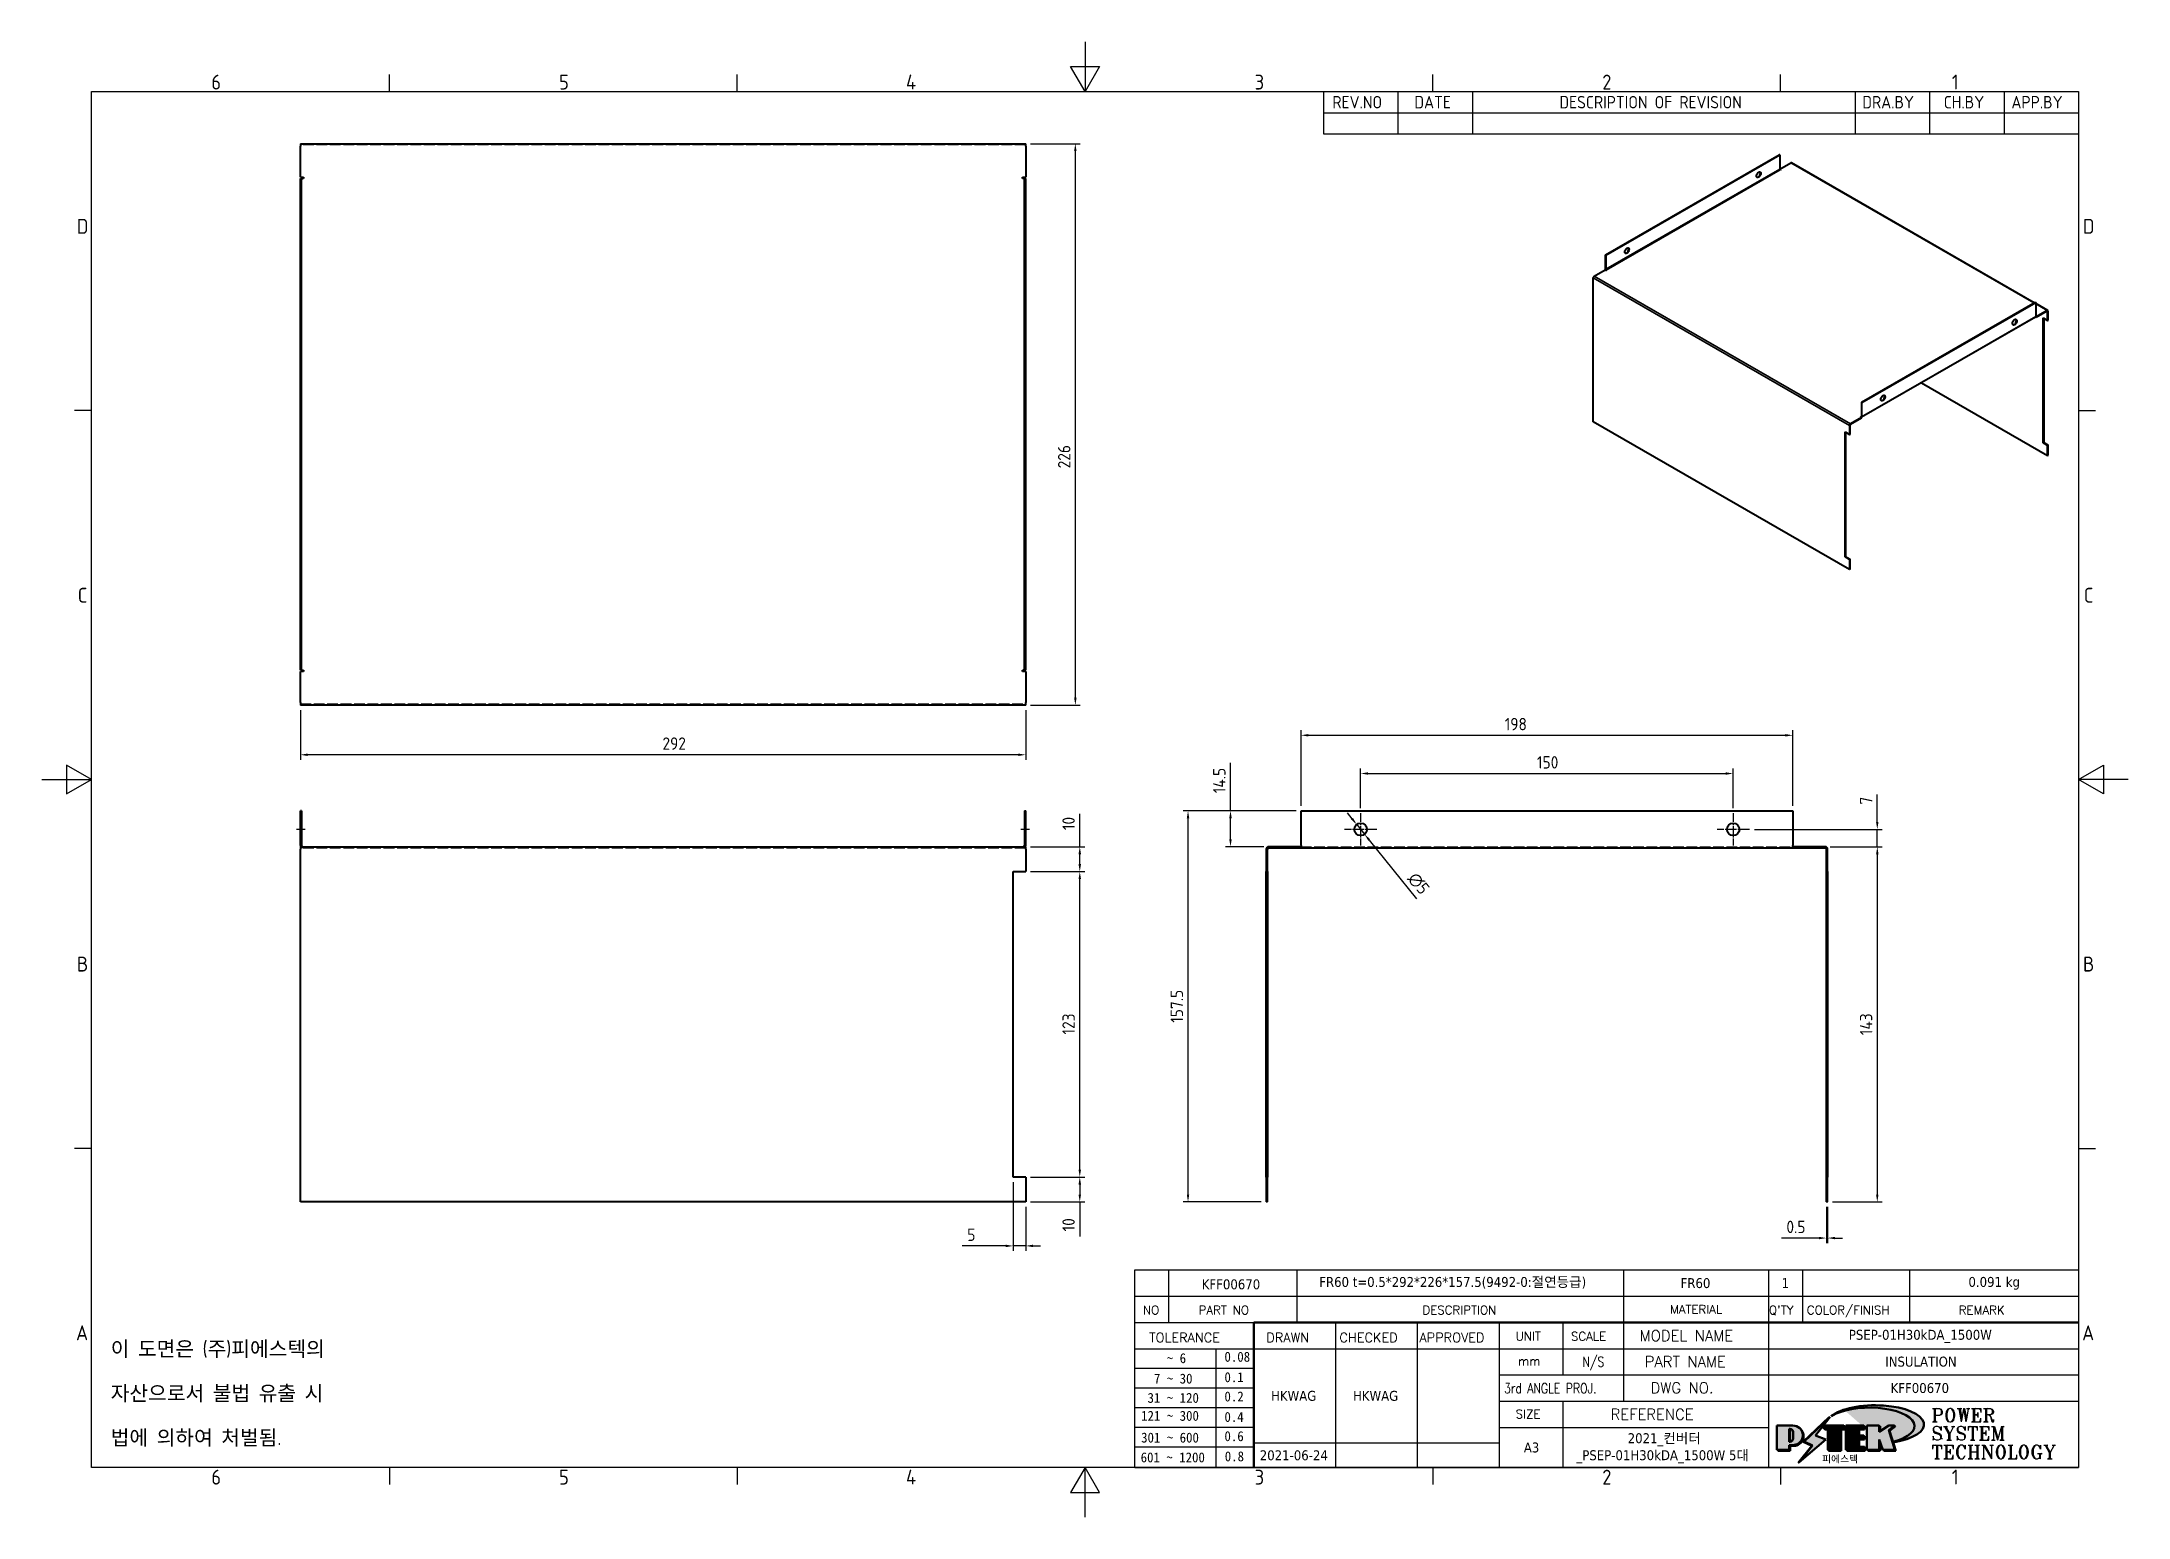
# Model space of a CAD drawing. Header units: millimetres. Extents: x 0 to 840, y 0 to 594.
import ezdxf
from ezdxf.enums import TextEntityAlignment as Align

# ---------------------------------------------------------------- set-up
doc = ezdxf.new("R2010")
doc.units = ezdxf.units.MM
doc.header["$LTSCALE"] = 2
doc.linetypes.add('CHAIN', pattern=[0.35429999999999995, 0.2362, -0.0295, 0.0591, -0.0295])
doc.linetypes.add('DASHED', pattern=[0.2067, 0.1654, -0.0413])
doc.layers.get('0').update_dxf_attribs({"color": 3, "lineweight": 25})
for name, color, linetype, lineweight in [('가려진 것(ISO)', 2, 'DASHED', 18), ('가시적인 것(ISO)', 3, 'Continuous', 40), ('가시적인 좁은 것(ISO)', 3, 'Continuous', 35), ('경계(ISO)', 7, 'Continuous', 25), ('기호(ISO)', 5, 'Continuous', 25), ('제목(ISO)', 5, 'Continuous', 50), ('중심 표식(ISO)', 1, 'Continuous', 25), ('중심선(ISO)', 1, 'Continuous', 25), ('치수(ISO)', 2, 'Continuous', 25), ('해치(ISO)', 7, 'Continuous', 18)]:
    doc.layers.add(name, color=color, linetype=linetype, lineweight=lineweight)
doc.styles.add('HAN_291', font='')
doc.styles.add('HAN_370', font='', dxfattribs={"width": 2})
doc.styles.add('ISO Proportiona M2B', font='isocp.shx')
doc.styles.add('RC_284', font='ROMANC.shx')
doc.styles.add('RC_287', font='ROMANC.shx')
doc.styles.add('RC_292', font='ROMANC.shx')
doc.styles.add('ROMANT_294', font='romant.shx')
doc.styles.add('문자 텍스트_M2B', font='isocp.shx')
doc.styles.add('문자 텍스트_PSTEK_POSCO', font='isocp.shx')
doc.styles.add('치수 텍스트_PSTEK_POSCO', font='isocp.shx')
doc.styles.add('텍스트 스타일198', font='tahoma.ttf')
doc.styles.add('텍스트 스타일333', font='ROMANC.shx', dxfattribs={"width": 0.800000011920929})
doc.styles.get('HAN_291').set_extended_font_data('GulimChe')
doc.styles.get('HAN_370').set_extended_font_data('GulimChe')
doc.dimstyles.new('치수_PSTEK_POSCO', dxfattribs={"dimscale": 2, "dimtxt": 2.5, "dimasz": 1.5, "dimexe": 1, "dimexo": 1, "dimgap": 1, "dimtad": 1, "dimrnd": 1e-08, "dimdsep": 46, "dimtxsty": '치수 텍스트_PSTEK_POSCO', "dimcen": 0.09, "dimdle": 10, "dimclrd": 7, "dimclre": 7, "dimclrt": 2, "dimadec": 1, "dimazin": 2, "dimtfac": 1, "dimtmove": 0, "dimatfit": 3, "dimfxl": 0, "dimtolj": 1, "dimlwd": -1, "dimlwe": -1, "dimarcsym": 0})

msp = doc.modelspace()

# ---------------------------------------------------------------- texts
at = {"layer": '기호(ISO)', "color": 2, "char_height": 5, "attachment_point": 7, "style": 'ISO Proportiona M2B'}
for s, insert in [('REV.NO', (519.5742327364616, 567.1663801006787)), ('DATE', (552.6284635456733, 567.1663801006787)), ('DESCRIPTION OF REVISION', (611.0140408667258, 567.1663801006787)), ('DRA.BY', (732.9514679106408, 567.1663801006787)), ('CH.BY', (765.7285830172234, 567.1663801006787)), ('APP.BY', (792.9554679208808, 567.1663801006787))]:
    msp.add_mtext(s, dxfattribs=dict(at, insert=insert))
at = {"layer": '기호(ISO)', "color": 7, "insert": (27.76964774556038, 49.6171163349042), "char_height": 6.000000238418579, "width": 103.2801055908203, "attachment_point": 4, "line_spacing_factor": 1.78626024723053, "style": '문자 텍스트_PSTEK_POSCO'}
msp.add_mtext('{이 도면은 (주)피에스텍의\\P자산으로서 불법 유출 시 \\P법에 의하여 처벌됨.}', dxfattribs=at)

# ---------------------------------------------------------------- blocks, each defined once
blk = doc.blocks.new('경계 Default Border')
at = {"layer": '경계(ISO)'}
for p, q in [((70, 287.0000076293945), (70, 290.4000091552734)), ((140, 287.0000076293945), (140, 290.4000091552734)), ((280, 287.0000076293945), (280, 290.4000091552734)), ((350, 287.0000076293945), (350, 290.4000091552734)), ((10, 222.7499961853027), (6.599999666213989, 222.7499961853027)), ((410, 222.7499961853027), (413.4000015258789, 222.7499961853027)), ((10, 74.25000190734863), (6.599999666213989, 74.25000190734863)), ((410, 74.25000190734863), (413.4000015258789, 74.25000190734863)), ((70, 10), (70, 6.599999666213989)), ((140, 10), (140, 6.599999666213989)), ((280, 10), (280, 6.599999666213989)), ((350, 10), (350, 6.599999666213989))]:
    blk.add_line(p, q, dxfattribs=at)
at = {"layer": '경계(ISO)', "flags": 128}
for points in [[(210, 297.0000076293945), (210, 287.0000076293945), (207.1132469177246, 292.0000076293945), (212.8867530822754, 292.0000076293945), (210, 287.0000076293945)], [(10, 10), (10, 287.0000076293945), (410, 287.0000076293945), (410, 10), (10, 10)], [(0, 148.5000038146973), (10, 148.5000038146973), (5, 151.3867473602295), (5, 145.6132507324219), (10, 148.5000038146973)], [(420, 148.5000038146973), (410, 148.5000038146973), (415, 151.3867473602295), (415, 145.6132507324219), (410, 148.5000038146973)], [(210, 0), (210, 10), (207.1132469177246, 5), (212.8867530822754, 5), (210, 10)]]:
    blk.add_lwpolyline(points, dxfattribs=at)
at = {"layer": '경계(ISO)', "color": 2, "char_height": 3.00000011920929, "attachment_point": 7, "style": '문자 텍스트_M2B'}
for s, insert in [('6', (34.14453946055966, 287.3713945155963)), ('5', (104.1445394605597, 287.3713945155963)), ('4', (173.9734701308116, 287.4)), ('3', (244.1685395229535, 287.3713945155963)), ('2', (314.127739416884, 287.3713945155963)), ('1', (384.4860661041481, 287.4)), ('D', (7.078270083685684, 258.3463944559917)), ('D', (410.878270202895, 258.3463944559917)), ('C', (7.244539400955009, 184.0963944559917)), ('C', (411.0445395201643, 184.0963944559917)), ('B', (7.078270083685684, 109.8463944559917)), ('B', (410.878270202895, 109.8463944559917)), ('A', (6.914400698149937, 35.61784856929444)), ('A', (410.7144008173592, 35.61784856929444)), ('6', (34.14453946055966, 6.57139439638704)), ('5', (104.1445394605597, 6.57139439638704)), ('4', (173.9734701308116, 6.59999988079071)), ('3', (244.1685395229535, 6.57139439638704)), ('2', (314.127739416884, 6.57139439638704)), ('1', (384.4860661041481, 6.59999988079071))]:
    blk.add_mtext(s, dxfattribs=dict(at, insert=insert))
blk = doc.blocks.new('제목 블록 PSTEK')
for color, points in [(252, [(317.2195697678507, 17.0593801673321), (322.0326348870767, 21.62682475217465), (322.2781991042243, 21.94392121864296), (317.0471853425802, 16.97985676345368), (318.7512090904202, 16.1899260703855), (316.0018030350395, 12.71868385740789), (316.3356552234328, 13.00206718743325), (318.9235935156908, 16.2694494742633)]), (5, [(321.6183518841322, 17.4193704504104), (319.5281351041078, 18.24969419629727), (322.4505835294948, 22.02344462252142), (317.2195697678507, 17.0593801673321), (318.9235935156908, 16.2694494742633), (316.1741874603099, 12.79820726128571)]), (1, [(324.4839107253602, 19.60711530335299), (325.2419748254881, 19.60711530335299), (325.2419748254881, 20.25857663940324), (321.2266040451076, 20.25857663940324), (321.2266040451076, 19.60711530335299), (321.9846681452406, 19.60711530335299), (321.9846681452406, 15.3430047401139), (324.4839107253602, 15.3430047401139)]), (252, [(321.9846681452406, 19.60711530335299), (321.4042753185749, 19.60711530335299), (321.4042753185749, 19.45905590879572), (321.9846681452406, 19.45905590879572)]), (252, [(324.6615819988275, 19.45905590879572), (325.4196460989604, 19.45905590879572), (325.4196460989604, 20.11051724484596), (325.2419748254881, 20.11051724484596), (325.2419748254881, 19.60711530335299), (324.4839107253602, 19.60711530335299), (324.4839107253602, 15.3430047401139), (322.1623394187076, 15.3430047401139), (322.1623394187076, 15.19494534555726), (324.6615819988275, 15.19494534555726)]), (1, [(329.2277337269622, 20.25857663940324), (325.65654113025, 20.25857663940324), (325.65654113025, 15.3430047401139), (329.3580259941756, 15.3430047401139), (329.3580259941756, 15.9944660761648), (328.1137701654877, 15.9944660761648), (328.1137701654877, 17.56360607323003), (329.2277337269622, 17.56360607323003), (329.2277337269622, 18.25543873810179), (328.1137701654877, 18.25543873810179), (328.1137701654877, 19.60711530335299), (329.2277337269622, 19.60711530335299)]), (252, [(328.2914414389548, 19.45905590879572), (329.4054050004294, 19.45905590879572), (329.4054050004294, 20.11051724484596), (329.2277337269622, 20.11051724484596), (329.2277337269622, 19.60711530335299), (328.1137701654877, 19.60711530335299), (328.1137701654877, 18.25543873810179), (328.2914414389548, 18.25543873810179)]), (252, [(328.2914414389548, 17.41554667867274), (329.4054050004294, 17.41554667867274), (329.4054050004294, 18.10737934354514), (329.2277337269622, 18.10737934354514), (329.2277337269622, 17.56360607323003), (328.1137701654877, 17.56360607323003), (328.1137701654877, 15.9944660761648), (328.2914414389548, 15.9944660761648)]), (1, [(332.3312149849806, 20.25857663940324), (329.8592894925411, 20.25857663940324), (329.8592894925411, 15.3430047401139), (332.3312149849806, 15.3430047401139), (332.3312149849806, 17.4318630164523), (333.0701931098801, 15.3430047401139), (335.4855464857051, 15.3430047401139), (334.2514536401189, 19.30614745124769), (335.4379594596742, 20.25857663940324), (334.3071782107978, 20.25857663940324), (332.3312149849806, 18.99741471888304)]), (252, [(332.5088862584528, 16.92964231796647), (332.3312149849806, 17.43186301645164), (332.3312149849806, 15.3430047401139), (330.0369607660135, 15.3430047401139), (330.0369607660135, 15.19494534555726), (332.5088862584528, 15.19494534555726)]), (252, [(332.5088862584528, 20.1105172448466), (332.3312149849806, 20.1105172448466), (332.3312149849806, 18.99741471888368), (332.5088862584528, 19.11081371413894)]), (252, [(335.6156307331414, 20.11051724484596), (335.2535118015555, 20.11051724484596), (334.2514536401189, 19.30614745124769), (335.4855464857051, 15.3430047401139), (333.1954852176545, 15.3430047401139), (333.2478643833523, 15.19494534555726), (335.6632177591723, 15.19494534555726), (334.4291249135862, 19.15808805669106)]), (252, [(329.5356972676428, 15.8464066816075), (329.3580259941756, 15.8464066816075), (329.3580259941756, 15.3430047401139), (325.8342124037171, 15.3430047401139), (325.8342124037171, 15.19494534555726), (329.5356972676428, 15.19494534555726)])]:
    blk.add_hatch(color=color).paths.add_polyline_path(points)
h = blk.add_hatch(color=1)
edge = h.paths.add_edge_path(flags=0)
edge.add_line((314.2242174273352, 19.60711530335299), (314.2242174273352, 17.00126995915134))
edge.add_line((314.2242174273352, 17.00126995915134), (314.3485873187598, 17.00126995915134))
edge.add_arc((314.3485873187598, 17.6527312952023), 0.6514613360509371, 270, 360)
edge.add_line((315.0000486548106, 17.6527312952023), (315.0000486548106, 18.95565396730211))
edge.add_arc((314.3485873187598, 18.95565396730212), 0.6514613360508712, 0, 90)
edge.add_line((314.3485873187598, 19.60711530335299), (314.2242174273352, 19.60711530335299))
edge = h.paths.add_edge_path()
edge.add_arc((314.9847713324306, 18.28938669179658), 1.969189947606664, 269.9999999999959, 450)
edge.add_line((314.9847713324306, 20.25857663940318), (311.7664314776902, 20.25857663940324))
edge.add_line((311.7664314776902, 20.25857663940324), (311.7664314776902, 15.3430047401139))
edge.add_line((311.7664314776902, 15.3430047401139), (314.2242174273352, 15.3430047401139))
edge.add_line((314.2242174273352, 15.3430047401139), (314.2242174273352, 16.32019674418991))
edge.add_line((314.2242174273352, 16.32019674418991), (314.9847713324307, 16.32019674418991))
h = blk.add_hatch(color=252)
edge = h.paths.add_edge_path()
edge.add_arc((314.9847713324309, 18.28938669179657), 1.969189947606666, 270, 406.8278729790604)
edge.add_arc((315.1624426058984, 18.1413272972396), 1.969189947606962, -90, 53.560984836317004, ccw=False)
edge.add_line((315.1624426058984, 16.17213734963263), (314.4018887008024, 16.17213734963263))
edge.add_line((314.4018887008024, 16.17213734963263), (314.4018887008024, 15.19494534555726))
edge.add_line((314.4018887008024, 15.19494534555726), (311.9441027511573, 15.19494534555726))
edge.add_line((311.9441027511573, 15.19494534555726), (311.9441027511573, 15.3430047401139))
edge.add_line((311.9441027511573, 15.3430047401139), (314.2242174273352, 15.3430047401139))
edge.add_line((314.2242174273352, 15.3430047401139), (314.2242174273352, 16.32019674418991))
edge.add_line((314.2242174273352, 16.32019674418991), (314.9847713324309, 16.32019674418991))
h = blk.add_hatch(color=252)
edge = h.paths.add_edge_path()
edge.add_line((314.4018887008024, 19.45905590879572), (314.5262585922315, 19.45905590879572))
edge.add_arc((314.5262585922314, 18.80759457274939), 0.6514613360463194, 60.4189348879147, 90.00000000000318, ccw=False)
edge.add_arc((314.3485873187602, 18.95565396730057), 0.6514613360524251, 39.96992292766206, 90.00000000009999)
edge.add_line((314.3485873187591, 19.60711530335307), (314.2242174273352, 19.60711530335298))
edge.add_line((314.2242174273352, 19.60711530335299), (314.2242174273352, 17.00126995915134))
edge.add_line((314.2242174273352, 17.00126995915134), (314.3485873187591, 17.00126995915134))
edge.add_arc((314.3485873187568, 17.652731295233), 0.6514613360816299, 270.0000000002, 274.6930825552478)
edge.add_line((314.4018887008024, 17.0034541317032), (314.4018887008024, 19.45905590879572))
at = {"layer": '해치(ISO)', "true_color": 0x27d1fc}
h = blk.add_hatch(color=140, dxfattribs=at)
edge = h.paths.add_edge_path()
edge.add_ellipse((330.3660919371412, 20.15576403068321), major_axis=(9.100907360794343, 0), ratio=0.4069904968023172, start_angle=301.3098473703837, end_angle=507.7436900681698)
edge.add_ellipse((331.5340919371412, 20.4634168429492), major_axis=(-9.82350664112931, 0), ratio=0.3942600559756514, start_angle=111.51207141178469, end_angle=334.47025347086895, ccw=False)
edge.add_line((335.1363447531188, 16.8601935978785), (335.0955236905705, 16.99119398620872))
at = {"color": 180}
for p, q in [((182.475792979055, 11.79100474011392), (182.4757929790549, 51.56524660363496)), ((182.4757929790549, 51.56524660363496), (372.4757929537551, 51.56524660363496)), ((189.2651435055721, 51.56524660363496), (189.2651435055722, 41.00524660363494)), ((215.2152739891528, 41.00524660363494), (215.2152739891528, 51.56524660363496)), ((280.8758854511282, 51.56524660363496), (280.8758854511282, 41.00524660363494)), ((310.0881549537552, 51.56524660363496), (310.0881549537553, 41.00524660363494)), ((316.9044520275131, 51.56524660363496), (316.9044520275127, 41.00524660363494)), ((338.4566026226726, 51.56524660363496), (338.4566026226727, 41.00524660363494)), ((372.4757929537551, 51.56524660363496), (372.4757929537551, 11.79100474011389)), ((182.475792979055, 46.2852466036349), (372.4757929537551, 46.28524660363492)), ((182.475792979055, 41.00524660363493), (206.451475290024, 41.00524660363493)), ((222.9401812389276, 11.79100474011392), (222.9401812389276, 41.00524660363494)), ((239.4288871878316, 11.79100474011392), (239.4288871878316, 41.00524660363494)), ((255.9175931367356, 11.79100474011392), (255.9175931367356, 41.00524660363494)), ((268.6918866058747, 41.00524660363494), (268.6918866058747, 30.44524660363498)), ((280.8758854511282, 41.00524660363494), (280.8758854511282, 25.16524660363502)), ((310.088154953755, 41.00524660363494), (310.088154953755, 11.79100474011392)), ((182.475792979055, 35.72524660363497), (206.451475290024, 35.72524660363497)), ((198.8621818849491, 12.02524660363491), (198.8621818849491, 35.72524660363497)), ((206.451475290024, 35.72524660363497), (372.4757929537551, 35.72524660363497)), ((182.475792979055, 31.77524660363492), (206.451475290024, 31.77524660363492)), ((255.917593136736, 30.44524660363498), (372.4757929537552, 30.44524660363501)), ((182.475792979055, 27.82524660363487), (206.451475290024, 27.82524660363487)), ((182.475792979055, 23.87524660363505), (206.451475290024, 23.87524660363505)), ((255.9175931367359, 25.16524660363502), (372.4757929537552, 25.165246603635)), ((268.6918866058744, 25.16524660363502), (268.6918866058744, 11.79100474011392)), ((182.475792979055, 19.92524660363478), (206.451475290024, 19.92524660363478)), ((255.9175931367359, 19.88524660363481), (310.0881549537553, 19.88524660363481)), ((182.475792979055, 15.97524660363496), (206.451475290024, 15.97524660363496)), ((206.451475290024, 16.74100474011396), (255.9175931367359, 16.74100474011396)), ((182.475792979055, 11.79100474011392), (372.4757929537551, 11.79100474011389))]:
    blk.add_line(p, q, dxfattribs=at)
at = {"color": 7, "lineweight": 50}
for p, q in [((206.4514752900237, 11.79100474011392), (206.4514752900237, 41.00524660363494)), ((206.451475290024, 41.00524660363494), (372.4757929537551, 41.00524660363496))]:
    blk.add_line(p, q, dxfattribs=at)
at = {"color": 7}
for p, q in [((322.2781991042243, 21.94392121864296), (317.0471853425802, 16.97985676345368)), ((322.4505835294948, 22.02344462252142), (317.2195697678507, 17.0593801673321)), ((317.2195697678507, 17.0593801673321), (322.0326348870767, 21.62682475217465)), ((319.5281351041078, 18.24969419629727), (322.4505835294948, 22.02344462252142)), ((322.0326348870767, 21.62682475217465), (322.2781991042243, 21.94392121864296)), ((311.7664314776902, 20.25900474011391), (311.7664314776902, 15.34300474011391)), ((314.9847713324309, 20.25857663940324), (311.7664314776902, 20.25857663940324)), ((314.9847713324309, 20.25857663940324), (311.7664314776902, 20.25857663940324)), ((311.7664314776902, 20.25857663940324), (311.7664314776902, 15.3430047401139)), ((314.2242174273352, 17.00126995915134), (314.2242174273352, 19.60711530335299)), ((314.2242174273352, 19.60711530335299), (314.3485873187591, 19.60711530335299)), ((314.3485873187591, 19.60711530335299), (314.2242174273352, 19.60711530335299)), ((314.2242174273352, 19.60711530335299), (314.2242174273352, 17.00126995915134)), ((314.2242174273352, 17.00126995915134), (314.2242174273352, 19.60711530335299)), ((314.2242174273352, 19.60711530335299), (314.3485873187591, 19.60711530335299)), ((314.3485873187591, 17.00126995915134), (314.2242174273352, 17.00126995915134)), ((314.2242174273352, 17.00126995915134), (314.3485873187591, 17.00126995915134)), ((314.3485873187591, 17.00126995915134), (314.2242174273352, 17.00126995915134)), ((314.4018887008024, 19.45905590879572), (314.5262585922314, 19.45905590879572)), ((314.4018887008024, 17.0034541317032), (314.4018887008024, 19.45905590879572)), ((315.0000486548106, 18.95565396730275), (315.0000486548106, 17.65273129520161)), ((315.0000486548106, 18.95565396730275), (315.0000486548106, 17.65273129520161)), ((316.1741874603099, 12.79820726128571), (321.6183518841322, 17.4193704504104)), ((317.0471853425802, 16.97985676345368), (318.7512090904202, 16.1899260703855)), ((318.9235935156908, 16.2694494742633), (317.2195697678507, 17.0593801673321)), ((317.2195697678507, 17.0593801673321), (318.9235935156908, 16.2694494742633)), ((321.6183518841322, 17.4193704504104), (319.5281351041078, 18.24969419629727)), ((325.2419748254881, 20.25857663940324), (321.2266040451076, 20.25857663940324)), ((321.2266040451076, 20.25857663940324), (321.2266040451076, 19.60711530335299)), ((325.2419748254881, 20.25857663940324), (321.2266040451076, 20.25857663940324)), ((321.2266040451076, 20.25857663940324), (321.2266040451076, 19.60711530335299)), ((321.2266040451076, 19.60711530335299), (321.9846681452406, 19.60711530335299)), ((321.2266040451076, 19.60711530335299), (321.9846681452406, 19.60711530335299)), ((321.4042753185749, 19.60711530335299), (321.4042753185749, 19.45905590879572)), ((321.9846681452406, 19.60711530335299), (321.4042753185749, 19.60711530335299)), ((321.4042753185749, 19.45905590879572), (321.9846681452406, 19.45905590879572)), ((321.9846681452406, 19.60711530335299), (321.9846681452406, 15.3430047401139)), ((321.9846681452406, 19.45905590879572), (321.9846681452406, 19.60711530335299)), ((321.9846681452406, 19.60711530335299), (321.9846681452406, 15.3430047401139)), ((324.4839107253602, 19.60711530335299), (325.2419748254881, 19.60711530335299)), ((324.4839107253602, 15.3430047401139), (324.4839107253602, 19.60711530335299)), ((325.2419748254881, 19.60711530335299), (324.4839107253602, 19.60711530335299)), ((324.4839107253602, 19.60711530335299), (324.4839107253602, 15.3430047401139)), ((324.4839107253602, 19.60711530335299), (325.2419748254881, 19.60711530335299)), ((324.4839107253602, 15.3430047401139), (324.4839107253602, 19.60711530335299)), ((324.6615819988275, 19.45905590879572), (325.4196460989604, 19.45905590879572)), ((324.6615819988275, 15.19494534555726), (324.6615819988275, 19.45905590879572)), ((325.2419748254881, 19.60711530335299), (325.2419748254881, 20.25857663940324)), ((325.2419748254881, 19.60711530335299), (325.2419748254881, 20.25857663940324)), ((325.4196460989604, 20.11051724484596), (325.2419748254881, 20.11051724484596)), ((325.2419748254881, 20.11051724484596), (325.2419748254881, 19.60711530335299)), ((325.4196460989604, 19.45905590879572), (325.4196460989604, 20.11051724484596)), ((329.2277337269622, 20.25857663940324), (325.65654113025, 20.25857663940324)), ((325.65654113025, 20.25857663940324), (325.65654113025, 15.3430047401139)), ((325.65654113025, 20.25857663940324), (325.65654113025, 15.3430047401139)), ((329.2277337269622, 20.25857663940324), (325.65654113025, 20.25857663940324)), ((328.1137701654877, 18.25543873810179), (328.1137701654877, 19.60711530335299)), ((328.1137701654877, 19.60711530335299), (329.2277337269622, 19.60711530335299)), ((329.2277337269622, 19.60711530335299), (328.1137701654877, 19.60711530335299)), ((328.1137701654877, 19.60711530335299), (328.1137701654877, 18.25543873810179)), ((328.1137701654877, 18.25543873810179), (328.1137701654877, 19.60711530335299)), ((328.1137701654877, 19.60711530335299), (329.2277337269622, 19.60711530335299)), ((329.2277337269622, 18.25543873810179), (328.1137701654877, 18.25543873810179)), ((328.1137701654877, 18.25543873810179), (328.2914414389548, 18.25543873810179)), ((329.2277337269622, 18.25543873810179), (328.1137701654877, 18.25543873810179)), ((328.1137701654877, 17.56360607323003), (329.2277337269622, 17.56360607323003)), ((328.1137701654877, 15.9944660761648), (328.1137701654877, 17.56360607323003)), ((329.2277337269622, 17.56360607323003), (328.1137701654877, 17.56360607323003)), ((328.1137701654877, 17.56360607323003), (328.1137701654877, 15.9944660761648)), ((328.1137701654877, 17.56360607323003), (329.2277337269622, 17.56360607323003)), ((328.1137701654877, 15.9944660761648), (328.1137701654877, 17.56360607323003)), ((328.2914414389548, 18.25543873810179), (328.2914414389548, 19.45905590879572)), ((328.2914414389548, 19.45905590879572), (329.4054050004294, 19.45905590879572)), ((328.2914414389548, 15.9944660761648), (328.2914414389548, 17.41554667867274)), ((328.2914414389548, 17.41554667867274), (329.4054050004294, 17.41554667867274)), ((329.2277337269622, 19.60711530335299), (329.2277337269622, 20.25857663940324)), ((329.2277337269622, 19.60711530335299), (329.2277337269622, 20.25857663940324)), ((329.4054050004294, 20.11051724484596), (329.2277337269622, 20.11051724484596)), ((329.2277337269622, 20.11051724484596), (329.2277337269622, 19.60711530335299)), ((329.2277337269622, 17.56360607323003), (329.2277337269622, 18.25543873810179)), ((329.2277337269622, 17.56360607323003), (329.2277337269622, 18.25543873810179)), ((329.4054050004294, 18.10737934354514), (329.2277337269622, 18.10737934354514)), ((329.2277337269622, 18.10737934354514), (329.2277337269622, 17.56360607323003)), ((329.4054050004294, 19.45905590879572), (329.4054050004294, 20.11051724484596)), ((329.4054050004294, 17.41554667867274), (329.4054050004294, 18.10737934354514)), ((332.3312149849806, 20.25857663940324), (329.8592894925411, 20.25857663940324)), ((329.8592894925411, 20.25857663940324), (329.8592894925411, 15.3430047401139)), ((329.8592894925411, 20.25857663940324), (329.8592894925411, 15.3430047401139)), ((332.3312149849806, 20.25857663940324), (329.8592894925411, 20.25857663940324)), ((334.3071782107978, 20.25857663940324), (332.3312149849806, 18.99741471888304)), ((332.3312149849806, 18.99741471888304), (332.3312149849806, 20.25857663940324)), ((334.3071782107978, 20.25857663940324), (332.3312149849806, 18.99741471888304)), ((332.3312149849806, 18.99741471888304), (332.3312149849806, 20.25857663940324)), ((332.5088862584528, 20.1105172448466), (332.3312149849806, 20.1105172448466)), ((332.3312149849806, 20.1105172448466), (332.3312149849806, 18.99741471888368)), ((332.3312149849806, 18.99741471888368), (332.5088862584528, 19.11081371413894)), ((332.3312149849806, 17.4318630164523), (333.0701931098801, 15.3430047401139)), ((332.3312149849806, 15.3430047401139), (332.3312149849806, 17.4318630164523)), ((332.5088862584528, 16.92964231796647), (332.3312149849806, 17.43186301645164)), ((332.3312149849806, 17.43186301645164), (332.3312149849806, 15.3430047401139)), ((332.3312149849806, 17.4318630164523), (333.0701931098801, 15.3430047401139)), ((332.3312149849806, 15.3430047401139), (332.3312149849806, 17.4318630164523)), ((332.5088862584528, 19.11081371413894), (332.5088862584528, 20.1105172448466)), ((332.5088862584528, 15.19494534555726), (332.5088862584528, 16.92964231796647)), ((334.2514536401189, 19.30614745124769), (335.4379594596742, 20.25857663940324)), ((334.2514536401189, 19.30614745124769), (335.4379594596742, 20.25857663940324)), ((335.2535118015555, 20.11051724484596), (334.2514536401189, 19.30614745124769)), ((335.4855464857051, 15.3430047401139), (334.2514536401189, 19.30614745124769)), ((334.2514536401189, 19.30614745124769), (335.4855464857051, 15.3430047401139)), ((335.4855464857051, 15.3430047401139), (334.2514536401189, 19.30614745124769)), ((335.4379594596742, 20.25857663940324), (334.3071782107978, 20.25857663940324)), ((335.4379594596742, 20.25857663940324), (334.3071782107978, 20.25857663940324)), ((334.4291249135862, 19.15808805669104), (335.6156307331414, 20.11051724484596)), ((335.6632177591723, 15.19494534555726), (334.4291249135862, 19.15808805669104)), ((335.6156307331414, 20.11051724484596), (335.2535118015555, 20.11051724484596)), ((345.0447381189468, 17.50375595811051), (344.9867755289346, 17.689895936919)), ((311.7664314776902, 15.3430047401139), (314.2242174273352, 15.3430047401139)), ((311.7664314776902, 15.3430047401139), (314.2242174273352, 15.3430047401139)), ((314.2242174273352, 15.3430047401139), (311.9441027511573, 15.3430047401139)), ((311.9441027511573, 15.3430047401139), (311.9441027511573, 15.19494534555726)), ((311.9441027511573, 15.19494534555726), (314.4018887008024, 15.19494534555726)), ((314.2242174273352, 16.32019674418991), (314.9847713324309, 16.32019674418991)), ((314.2242174273352, 15.3430047401139), (314.2242174273352, 16.32019674418991)), ((314.9847713324309, 16.32019674418991), (314.2242174273352, 16.32019674418991)), ((314.2242174273352, 16.32019674418991), (314.2242174273352, 15.3430047401139)), ((314.2242174273352, 16.32019674418991), (314.9847713324309, 16.32019674418991)), ((314.2242174273352, 15.3430047401139), (314.2242174273352, 16.32019674418991)), ((314.4018887008024, 16.17213734963263), (315.162442605898, 16.17213734963263)), ((314.4018887008024, 15.19494534555726), (314.4018887008024, 16.17213734963263)), ((318.7512090904202, 16.1899260703855), (316.0018030350395, 12.71868385740789)), ((316.0018030350395, 12.71868385740789), (316.3356552234328, 13.00206718743325)), ((318.9235935156908, 16.2694494742633), (316.1741874603099, 12.79820726128571)), ((316.3356552234328, 13.00206718743325), (318.9235935156908, 16.2694494742633)), ((321.9846681452406, 15.3430047401139), (324.4839107253602, 15.3430047401139)), ((321.9846681452406, 15.3430047401139), (324.4839107253602, 15.3430047401139)), ((324.4839107253602, 15.3430047401139), (322.1623394187076, 15.3430047401139)), ((322.1623394187076, 15.3430047401139), (322.1623394187076, 15.19494534555726)), ((322.1623394187076, 15.19494534555726), (324.6615819988275, 15.19494534555726)), ((325.65654113025, 15.3430047401139), (329.3580259941756, 15.3430047401139)), ((325.65654113025, 15.3430047401139), (329.3580259941756, 15.3430047401139)), ((329.3580259941756, 15.3430047401139), (325.8342124037171, 15.3430047401139)), ((325.8342124037171, 15.3430047401139), (325.8342124037171, 15.19494534555726)), ((325.8342124037171, 15.19494534555726), (329.5356972676428, 15.19494534555726)), ((329.3580259941756, 15.9944660761648), (328.1137701654877, 15.9944660761648)), ((328.1137701654877, 15.9944660761648), (328.2914414389548, 15.9944660761648)), ((329.3580259941756, 15.9944660761648), (328.1137701654877, 15.9944660761648)), ((329.3580259941756, 15.3430047401139), (329.3580259941756, 15.9944660761648)), ((329.3580259941756, 15.3430047401139), (329.3580259941756, 15.9944660761648)), ((329.5356972676428, 15.8464066816075), (329.3580259941756, 15.8464066816075)), ((329.3580259941756, 15.8464066816075), (329.3580259941756, 15.3430047401139)), ((329.5356972676428, 15.19494534555726), (329.5356972676428, 15.8464066816075)), ((329.8592894925411, 15.3430047401139), (332.3312149849806, 15.3430047401139)), ((329.8592894925411, 15.3430047401139), (332.3312149849806, 15.3430047401139)), ((332.3312149849806, 15.3430047401139), (330.0369607660135, 15.3430047401139)), ((330.0369607660135, 15.3430047401139), (330.0369607660135, 15.19494534555726)), ((330.0369607660135, 15.19494534555726), (332.5088862584528, 15.19494534555726)), ((333.0701931098801, 15.3430047401139), (335.4855464857051, 15.3430047401139)), ((333.0701931098801, 15.3430047401139), (335.4855464857051, 15.3430047401139)), ((335.4855464857051, 15.3430047401139), (333.1954852176545, 15.3430047401139)), ((333.1954852176545, 15.3430047401139), (333.2478643833523, 15.19494534555726)), ((333.2478643833523, 15.19494534555726), (335.6632177591723, 15.19494534555726))]:
    blk.add_line(p, q, dxfattribs=at)
at = {"color": 5}
for p, q in [((322.4505835294948, 22.02344462252142), (317.2195697678507, 17.0593801673321)), ((319.5281351041078, 18.24969419629727), (322.4505835294948, 22.02344462252142)), ((316.1741874603099, 12.79820726128571), (321.6183518841322, 17.4193704504104)), ((317.2195697678507, 17.0593801673321), (318.9235935156908, 16.2694494742633)), ((321.6183518841322, 17.4193704504104), (319.5281351041078, 18.24969419629727)), ((318.9235935156908, 16.2694494742633), (316.1741874603099, 12.79820726128571))]:
    blk.add_line(p, q, dxfattribs=at)
at = {"color": 1}
for p, q in [((314.9847713324309, 20.25857663940324), (311.7664314776902, 20.25857663940324)), ((311.7664314776902, 20.25857663940324), (311.7664314776902, 15.3430047401139)), ((314.2242174273352, 17.00126995915134), (314.2242174273352, 19.60711530335299)), ((314.2242174273352, 19.60711530335299), (314.3485873187591, 19.60711530335299)), ((314.3485873187591, 17.00126995915134), (314.2242174273352, 17.00126995915134)), ((315.0000486548106, 18.95565396730275), (315.0000486548106, 17.65273129520161)), ((325.2419748254881, 20.25857663940324), (321.2266040451076, 20.25857663940324)), ((321.2266040451076, 20.25857663940324), (321.2266040451076, 19.60711530335299)), ((321.2266040451076, 19.60711530335299), (321.9846681452406, 19.60711530335299)), ((321.9846681452406, 19.60711530335299), (321.9846681452406, 15.3430047401139)), ((324.4839107253602, 19.60711530335299), (325.2419748254881, 19.60711530335299)), ((324.4839107253602, 15.3430047401139), (324.4839107253602, 19.60711530335299)), ((325.2419748254881, 19.60711530335299), (325.2419748254881, 20.25857663940324)), ((329.2277337269622, 20.25857663940324), (325.65654113025, 20.25857663940324)), ((325.65654113025, 20.25857663940324), (325.65654113025, 15.3430047401139)), ((328.1137701654877, 18.25543873810179), (328.1137701654877, 19.60711530335299)), ((328.1137701654877, 19.60711530335299), (329.2277337269622, 19.60711530335299)), ((329.2277337269622, 18.25543873810179), (328.1137701654877, 18.25543873810179)), ((328.1137701654877, 17.56360607323003), (329.2277337269622, 17.56360607323003)), ((328.1137701654877, 15.9944660761648), (328.1137701654877, 17.56360607323003)), ((329.2277337269622, 19.60711530335299), (329.2277337269622, 20.25857663940324)), ((329.2277337269622, 17.56360607323003), (329.2277337269622, 18.25543873810179)), ((332.3312149849806, 20.25857663940324), (329.8592894925411, 20.25857663940324)), ((329.8592894925411, 20.25857663940324), (329.8592894925411, 15.3430047401139)), ((334.3071782107978, 20.25857663940324), (332.3312149849806, 18.99741471888304)), ((332.3312149849806, 18.99741471888304), (332.3312149849806, 20.25857663940324)), ((332.3312149849806, 17.4318630164523), (333.0701931098801, 15.3430047401139)), ((332.3312149849806, 15.3430047401139), (332.3312149849806, 17.4318630164523)), ((334.2514536401189, 19.30614745124769), (335.4379594596742, 20.25857663940324)), ((335.4855464857051, 15.3430047401139), (334.2514536401189, 19.30614745124769)), ((335.4379594596742, 20.25857663940324), (334.3071782107978, 20.25857663940324)), ((311.7664314776902, 15.3430047401139), (314.2242174273352, 15.3430047401139)), ((314.2242174273352, 16.32019674418991), (314.9847713324309, 16.32019674418991)), ((314.2242174273352, 15.3430047401139), (314.2242174273352, 16.32019674418991)), ((321.9846681452406, 15.3430047401139), (324.4839107253602, 15.3430047401139)), ((325.65654113025, 15.3430047401139), (329.3580259941756, 15.3430047401139)), ((329.3580259941756, 15.9944660761648), (328.1137701654877, 15.9944660761648)), ((329.3580259941756, 15.3430047401139), (329.3580259941756, 15.9944660761648)), ((329.8592894925411, 15.3430047401139), (332.3312149849806, 15.3430047401139)), ((333.0701931098801, 15.3430047401139), (335.4855464857051, 15.3430047401139))]:
    blk.add_line(p, q, dxfattribs=at)
at = {"color": 7}
for centre, radius, start, end in [((314.3485873187598, 18.95565396730211), 0.6514613360508712, 0, 90), ((314.3485873187602, 18.95565396730057), 0.6514613360524251, 39.96992292766117, 90), ((314.3485873187598, 18.95565396730212), 0.6514613360508712, 0, 90), ((314.3485873187597, 17.65273129520228), 0.6514613360509381, 270, 0), ((314.3485873187598, 17.6527312952023), 0.6514613360509381, 270, 0), ((314.3485873187568, 17.652731295233), 0.6514613360816299, 270, 274.6930825552478), ((314.5262585922314, 18.80759457274939), 0.6514613360463193, 60.41893488791137, 90), ((314.9847713324309, 18.28938669179658), 1.969189947606665, 270, 90), ((314.9847713324309, 18.28938669179658), 1.969189947606665, 270, 90), ((314.9847713324307, 18.2893866917965), 1.969189947606594, 270, 46.82787297909833), ((315.1624426058984, 18.1413272972396), 1.969189947606961, 270, 53.56098483636067)]:
    blk.add_arc(centre, radius, start, end, dxfattribs=at)
at = {"color": 1}
for centre, radius, start, end in [((314.3485873187598, 18.95565396730211), 0.6514613360508712, 0, 90), ((314.3485873187598, 17.6527312952023), 0.6514613360509381, 270, 0), ((314.9847713324309, 18.28938669179657), 1.969189947606665, 270, 90)]:
    blk.add_arc(centre, radius, start, end, dxfattribs=at)
at = {"layer": '제목(ISO)', "lineweight": 18}
blk.add_line((182.475792979055, 35.72500474011393), (182.475792979055, 11.79100474011392), dxfattribs=at)
at = {"layer": '제목(ISO)'}
for p, q in [((322.2781991042243, 21.94392121864296), (317.0471853425802, 16.97985676345368)), ((322.4505835294948, 22.02344462252142), (317.2195697678507, 17.0593801673321)), ((317.2195697678507, 17.0593801673321), (322.0326348870767, 21.62682475217465)), ((319.5281351041078, 18.24969419629727), (322.4505835294948, 22.02344462252142)), ((322.0326348870767, 21.62682475217465), (322.2781991042243, 21.94392121864296)), ((314.9847713324306, 20.25857663940324), (311.7664314776902, 20.25857663940324)), ((311.7664314776902, 20.25857663940324), (311.7664314776902, 15.3430047401139)), ((314.2242174273352, 17.00126995915134), (314.2242174273352, 19.60711530335299)), ((314.2242174273352, 19.60711530335299), (314.3485873187598, 19.60711530335299)), ((314.3485873187591, 19.60711530335299), (314.2242174273352, 19.60711530335299)), ((314.2242174273352, 19.60711530335299), (314.2242174273352, 17.00126995915134)), ((314.3485873187598, 17.00126995915134), (314.2242174273352, 17.00126995915134)), ((314.2242174273352, 17.00126995915134), (314.3485873187591, 17.00126995915134)), ((314.4018887008024, 19.45905590879572), (314.5262585922314, 19.45905590879572)), ((314.4018887008024, 17.0034541317032), (314.4018887008024, 19.45905590879572)), ((315.0000486548106, 18.95565396730211), (315.0000486548106, 17.6527312952023)), ((316.1741874603099, 12.79820726128571), (321.6183518841322, 17.4193704504104)), ((317.0471853425802, 16.97985676345368), (318.7512090904202, 16.1899260703855)), ((317.2195697678507, 17.0593801673321), (318.9235935156908, 16.2694494742633)), ((318.9235935156908, 16.2694494742633), (317.2195697678507, 17.0593801673321)), ((321.6183518841322, 17.4193704504104), (319.5281351041078, 18.24969419629727)), ((325.2419748254881, 20.25857663940324), (321.2266040451076, 20.25857663940324)), ((321.2266040451076, 20.25857663940324), (321.2266040451076, 19.60711530335299)), ((321.2266040451076, 19.60711530335299), (321.9846681452406, 19.60711530335299)), ((321.9846681452406, 19.60711530335299), (321.4042753185749, 19.60711530335299)), ((321.4042753185749, 19.60711530335299), (321.4042753185749, 19.45905590879572)), ((321.4042753185749, 19.45905590879572), (321.9846681452406, 19.45905590879572)), ((321.9846681452406, 19.60711530335299), (321.9846681452406, 15.3430047401139)), ((321.9846681452406, 19.45905590879572), (321.9846681452406, 19.60711530335299)), ((324.4839107253602, 19.60711530335299), (325.2419748254881, 19.60711530335299)), ((324.4839107253602, 15.3430047401139), (324.4839107253602, 19.60711530335299)), ((325.2419748254881, 19.60711530335299), (324.4839107253602, 19.60711530335299)), ((324.4839107253602, 19.60711530335299), (324.4839107253602, 15.3430047401139)), ((324.6615819988275, 19.45905590879572), (325.4196460989604, 19.45905590879572)), ((324.6615819988275, 15.19494534555726), (324.6615819988275, 19.45905590879572)), ((325.2419748254881, 19.60711530335299), (325.2419748254881, 20.25857663940324)), ((325.4196460989604, 20.11051724484596), (325.2419748254881, 20.11051724484596)), ((325.2419748254881, 20.11051724484596), (325.2419748254881, 19.60711530335299)), ((325.4196460989604, 19.45905590879572), (325.4196460989604, 20.11051724484596)), ((329.2277337269622, 20.25857663940324), (325.65654113025, 20.25857663940324)), ((325.65654113025, 20.25857663940324), (325.65654113025, 15.3430047401139)), ((328.1137701654877, 18.25543873810179), (328.1137701654877, 19.60711530335299)), ((328.1137701654877, 19.60711530335299), (329.2277337269622, 19.60711530335299)), ((329.2277337269622, 19.60711530335299), (328.1137701654877, 19.60711530335299)), ((328.1137701654877, 19.60711530335299), (328.1137701654877, 18.25543873810179)), ((329.2277337269622, 18.25543873810179), (328.1137701654877, 18.25543873810179)), ((328.1137701654877, 18.25543873810179), (328.2914414389548, 18.25543873810179)), ((328.1137701654877, 15.9944660761648), (328.1137701654877, 17.56360607323003)), ((328.1137701654877, 17.56360607323003), (329.2277337269622, 17.56360607323003)), ((329.2277337269622, 17.56360607323003), (328.1137701654877, 17.56360607323003)), ((328.1137701654877, 17.56360607323003), (328.1137701654877, 15.9944660761648)), ((328.2914414389548, 19.45905590879572), (329.4054050004294, 19.45905590879572)), ((328.2914414389548, 18.25543873810179), (328.2914414389548, 19.45905590879572)), ((328.2914414389548, 17.41554667867274), (329.4054050004294, 17.41554667867274)), ((328.2914414389548, 15.9944660761648), (328.2914414389548, 17.41554667867274)), ((329.2277337269622, 19.60711530335299), (329.2277337269622, 20.25857663940324)), ((329.4054050004294, 20.11051724484596), (329.2277337269622, 20.11051724484596)), ((329.2277337269622, 20.11051724484596), (329.2277337269622, 19.60711530335299)), ((329.2277337269622, 17.56360607323003), (329.2277337269622, 18.25543873810179)), ((329.4054050004294, 18.10737934354514), (329.2277337269622, 18.10737934354514)), ((329.2277337269622, 18.10737934354514), (329.2277337269622, 17.56360607323003)), ((329.4054050004294, 19.45905590879572), (329.4054050004294, 20.11051724484596)), ((329.4054050004294, 17.41554667867274), (329.4054050004294, 18.10737934354514)), ((332.3312149849806, 20.25857663940324), (329.8592894925411, 20.25857663940324)), ((329.8592894925411, 20.25857663940324), (329.8592894925411, 15.3430047401139)), ((334.3071782107978, 20.25857663940324), (332.3312149849806, 18.99741471888304)), ((332.3312149849806, 18.99741471888304), (332.3312149849806, 20.25857663940324)), ((332.5088862584528, 20.1105172448466), (332.3312149849806, 20.1105172448466)), ((332.3312149849806, 20.1105172448466), (332.3312149849806, 18.99741471888368)), ((332.3312149849806, 18.99741471888368), (332.5088862584528, 19.11081371413894)), ((332.3312149849806, 15.3430047401139), (332.3312149849806, 17.4318630164523)), ((332.3312149849806, 17.4318630164523), (333.0701931098801, 15.3430047401139)), ((332.5088862584528, 16.92964231796647), (332.3312149849806, 17.43186301645164)), ((332.3312149849806, 17.43186301645164), (332.3312149849806, 15.3430047401139)), ((332.5088862584528, 19.11081371413894), (332.5088862584528, 20.1105172448466)), ((332.5088862584528, 15.19494534555726), (332.5088862584528, 16.92964231796647)), ((334.2514536401189, 19.30614745124769), (335.4379594596742, 20.25857663940324)), ((335.2535118015555, 20.11051724484596), (334.2514536401189, 19.30614745124769)), ((335.4855464857051, 15.3430047401139), (334.2514536401189, 19.30614745124769)), ((334.2514536401189, 19.30614745124769), (335.4855464857051, 15.3430047401139)), ((335.4379594596742, 20.25857663940324), (334.3071782107978, 20.25857663940324)), ((334.4291249135862, 19.15808805669106), (335.6156307331414, 20.11051724484596)), ((335.6632177591723, 15.19494534555726), (334.4291249135862, 19.15808805669106)), ((335.6156307331414, 20.11051724484596), (335.2535118015555, 20.11051724484596)), ((311.7664314776902, 15.3430047401139), (314.2242174273352, 15.3430047401139)), ((314.2242174273352, 15.3430047401139), (311.9441027511573, 15.3430047401139)), ((311.9441027511573, 15.3430047401139), (311.9441027511573, 15.19494534555726)), ((311.9441027511573, 15.19494534555726), (314.4018887008024, 15.19494534555726)), ((314.2242174273352, 15.3430047401139), (314.2242174273352, 16.32019674418991)), ((314.2242174273352, 16.32019674418991), (314.9847713324307, 16.32019674418991)), ((314.9847713324309, 16.32019674418991), (314.2242174273352, 16.32019674418991)), ((314.2242174273352, 16.32019674418991), (314.2242174273352, 15.3430047401139)), ((314.4018887008024, 15.19494534555726), (314.4018887008024, 16.17213734963263)), ((314.4018887008024, 16.17213734963263), (315.1624426058984, 16.17213734963263)), ((318.7512090904202, 16.1899260703855), (316.0018030350395, 12.71868385740789)), ((316.0018030350395, 12.71868385740789), (316.3356552234328, 13.00206718743325)), ((318.9235935156908, 16.2694494742633), (316.1741874603099, 12.79820726128571)), ((316.3356552234328, 13.00206718743325), (318.9235935156908, 16.2694494742633)), ((321.9846681452406, 15.3430047401139), (324.4839107253602, 15.3430047401139)), ((324.4839107253602, 15.3430047401139), (322.1623394187076, 15.3430047401139)), ((322.1623394187076, 15.3430047401139), (322.1623394187076, 15.19494534555726)), ((322.1623394187076, 15.19494534555726), (324.6615819988275, 15.19494534555726)), ((325.65654113025, 15.3430047401139), (329.3580259941756, 15.3430047401139)), ((329.3580259941756, 15.3430047401139), (325.8342124037171, 15.3430047401139)), ((325.8342124037171, 15.3430047401139), (325.8342124037171, 15.19494534555726)), ((325.8342124037171, 15.19494534555726), (329.5356972676428, 15.19494534555726)), ((329.3580259941756, 15.9944660761648), (328.1137701654877, 15.9944660761648)), ((328.1137701654877, 15.9944660761648), (328.2914414389548, 15.9944660761648)), ((329.3580259941756, 15.3430047401139), (329.3580259941756, 15.9944660761648)), ((329.5356972676428, 15.8464066816075), (329.3580259941756, 15.8464066816075)), ((329.3580259941756, 15.8464066816075), (329.3580259941756, 15.3430047401139)), ((329.5356972676428, 15.19494534555726), (329.5356972676428, 15.8464066816075)), ((329.8592894925411, 15.3430047401139), (332.3312149849806, 15.3430047401139)), ((332.3312149849806, 15.3430047401139), (330.0369607660135, 15.3430047401139)), ((330.0369607660135, 15.3430047401139), (330.0369607660135, 15.19494534555726)), ((330.0369607660135, 15.19494534555726), (332.5088862584528, 15.19494534555726)), ((333.0701931098801, 15.3430047401139), (335.4855464857051, 15.3430047401139)), ((335.4855464857051, 15.3430047401139), (333.1954852176545, 15.3430047401139)), ((333.1954852176545, 15.3430047401139), (333.2478643833523, 15.19494534555726)), ((333.2478643833523, 15.19494534555726), (335.6632177591723, 15.19494534555726))]:
    blk.add_line(p, q, dxfattribs=at)
at = {"layer": '제목(ISO)', "color": 4}
blk.add_line((335.1363447531188, 16.8601935978785), (335.0955236905705, 16.99119398620872), dxfattribs=at)
at = {"layer": '제목(ISO)'}
for centre, radius, start, end in [((314.3485873187598, 18.95565396730212), 0.6514613360508712, 0, 90), ((314.3485873187602, 18.95565396730057), 0.6514613360524251, 39.96992292766117, 90), ((314.3485873187598, 17.6527312952023), 0.6514613360509371, 270, 0), ((314.3485873187568, 17.652731295233), 0.6514613360816299, 270, 274.6930825552478), ((314.5262585922314, 18.80759457274939), 0.6514613360463193, 60.41893488791137, 90), ((314.9847713324306, 18.28938669179658), 1.969189947606664, 46.82787297909431, 90), ((314.9847713324307, 18.2893866917965), 1.969189947606594, 270, 46.82787297909833), ((314.9847713324309, 18.28938669179657), 1.969189947606666, 270, 46.8278729790603), ((315.1624426058984, 18.1413272972396), 1.969189947606962, 270, 53.56098483631701)]:
    blk.add_arc(centre, radius, start, end, dxfattribs=at)
at = {"layer": '제목(ISO)', "color": 4}
for centre, major_axis, ratio, start_param, end_param in [((331.5340919371412, 20.4634168429492), (9.82350664112931, 0), 0.3942600559756514, 5.087845455444478, 8.97919982663645), ((330.3660919371412, 20.15576403068321), (9.100907360794343, 0), 0.4069904968023172, 5.258848905294775, 8.861799147915196)]:
    blk.add_ellipse(centre, major_axis=major_axis, ratio=ratio, start_param=start_param, end_param=end_param, dxfattribs=at)
at = {"color": 2}
for s, height, style, p in [('NO', 1.742399930953979, 'RC_284', (184.135398793432, 42.62317362549192)), ('PART NO', 1.742399930953979, 'RC_284', (195.3359407378685, 42.62317362549192)), ('DESCRIPTION', 1.742399930953979, 'RC_284', (240.4025565652523, 42.62317362549192)), ("Q'TY", 1.742399930953979, 'RC_284', (310.1440786515383, 42.62317362549192)), ('COLOR/FINISH', 1.742399930953979, 'RC_284', (317.7725341324144, 42.62317362549192)), ('REMARK', 1.742399930953979, 'RC_284', (348.346649953877, 42.62317362549192)), (' TOLERANCE', 1.899999976158142, 'RC_287', (184.0872874387979, 37.00893196870329)), ('DRAWN', 1.899999976158142, 'RC_287', (208.9766620976279, 37.00893196870329)), ('CHECKED', 1.899999976158142, 'RC_287', (223.6856844514997, 37.00893196870329)), ('APPROVED', 1.899999976158142, 'RC_287', (239.7795453577791, 37.00893196870329)), ('UNIT', 1.742399930953979, 'RC_284', (259.1652673287452, 37.34317362549218)), ('SCALE', 1.742399930953979, 'RC_284', (270.2934779252897, 37.34317362549218)), ('MODEL NAME', 2.178000062704086, 'RC_292', (284.096330289083, 37.25462520371384)), ('    ~ 6', 2.000000029802322, 'HAN_291', (183.7721304966814, 32.8176515608431)), ('0.08', 2.000000029802322, 'HAN_291', (200.5467345600617, 33.09873600004101)), ('PART NAME', 2.178000062704086, 'RC_292', (285.1416959765849, 32.03045329421792)), ('  7 ~ 30', 2.000000029802322, 'HAN_291', (183.7721304966814, 28.70538114822415)), ('0.1', 2.000000029802322, 'HAN_291', (200.5467345600617, 28.98646558742206)), ('mm', 1.742399930953979, 'RC_284', (259.6505418159997, 32.3543089683787)), (' 31 ~ 120', 2.000000029802322, 'HAN_291', (183.7721304966814, 24.82628181916237)), ('0.2', 2.000000029802322, 'HAN_291', (200.5467345600617, 25.10736625836028)), (' DWG NO.', 2.178000062704086, 'RC_292', (284.8124284083233, 26.75045329421772)), ('121 ~ 300', 2.000000029802322, 'HAN_291', (183.7721304966814, 21.21401206133254)), ('0.4', 2.000000029802322, 'HAN_291', (200.5467345600617, 20.99509650053045)), ('SIZE', 1.742399930953979, 'RC_284', (259.1652673287452, 21.69497768947366)), ('REFERENCE', 2.178000062704086, 'RC_292', (278.2741065029841, 21.43214925458022)), ('301 ~ 600', 2.000000029802322, 'HAN_291', (183.7721304966814, 16.83491273227077)), ('0.6', 2.000000029802322, 'HAN_291', (200.5467345600617, 17.11599717146868)), ('601 ~ 1200', 2.000000029802322, 'HAN_291', (183.6802025156883, 12.84759660881125)), ('0.8', 2.000000029802322, 'HAN_291', (200.6097246063884, 13.05732192299702))]:
    blk.add_text(s, height=height, dxfattribs=dict(at, style=style)).set_placement(p)
at = {"color": 2, "style": 'RC_284'}
blk.add_text('MATERIAL', height=1.742399930953979, dxfattribs=at).set_placement((295.4820202024417, 43.64524660363492), align=Align.MIDDLE_CENTER)
at = {"color": 7, "style": '텍스트 스타일333', "width": 0.7999999523162842}
blk.add_text('N/S', height=2.000000029802322, dxfattribs=at).set_placement((274.7838860285014, 33.08524660363496), align=Align.MIDDLE_CENTER)
at = {"color": 2, "style": '텍스트 스타일333', "width": 0.7999999523162842}
blk.add_text('3rd ANGLE PROJ.', height=2.000000029802322, dxfattribs=at).set_placement((256.8430306642954, 26.76148381654429))
at = {"color": 7, "style": 'ROMANT_294'}
for s, p in [('POWER', (342.82727231297, 20.97115304607566)), ('SYSTEM', (342.82727231297, 17.3284636719184)), ('TECHNOLOGY', (342.82727231297, 13.57194088644453))]:
    blk.add_text(s, height=2.700000107288361, dxfattribs=at).set_placement(p)
at = {"color": 7, "insert": (320.8519732224835, 14.21236326823155), "char_height": 1.400000005960464, "attachment_point": 1, "line_spacing_factor": 0.3319999873638153, "style": 'HAN_370'}
blk.add_mtext('\\fHY견고딕|b0|i0;\\H1.4000;피에스텍', dxfattribs=at)
at = {"layer": '제목(ISO)', "color": 7, "style": '텍스트 스타일198'}
for tag, p in [('설명_001', (219.6245731980326, 48.1538814053939)), ('질량\\P3;_001', (350.3046145979153, 48.1643332325385)), ('부품_번호_001', (195.9750603551749, 47.68071419841495)), ('재질_001', (292.3638200418054, 47.92591818687281)), ("3._Q'TY_001", (312.7051684940307, 47.92188863680521)), ('1._MODEL_NAME_001', (326.2265096999781, 37.52172745615292)), ('제목_001', (333.5584662743366, 32.12134217035067)), ('설계자_001', (209.9396160013646, 25.23446884679021)), ('점검자_001', (226.4283219502686, 25.23446884679021)), ('부품_번호_001', (334.6343006084068, 26.80591818687283)), ('시트_크기_001', (260.807090429518, 14.83812566343425)), ('프로젝트_001', (281.7143245048521, 16.70626985185461)), ('작성_날짜_001', (207.6508315629738, 13.26600473167383)), ('프로젝트_002', (271.3899446543797, 13.2823906132031))]:
    blk.add_attdef(tag, p, '', height=2.000000029802322, dxfattribs=at)
for tag, p in [('4._COLOR', (327.6805273250926, 48.92524660363493)), ('엔지니어링_승인자', (247.673240162284, 26.23312567187446)), ('점검_날짜', (231.1845342133799, 14.26600474011394)), ('엔지니어링_승인_날짜', (247.6732401622839, 14.26600474011394))]:
    blk.add_attdef(tag, text='', height=2.000000029802322, dxfattribs=at).set_placement(p, align=Align.MIDDLE_CENTER)
blk = doc.blocks.new('*D21')
at = {"layer": 'Defpoints', "color": 0, "transparency": 16777216}
for p in [(396.1168281541229, 136.92422408197), (417.8960190144219, 136.92422408197), (396.1168281541229, 126.92422408197)]:
    blk.add_point(p, dxfattribs=at)
at = {"layer": '치수(ISO)', "color": 7, "transparency": 16777216}
for p, q in [((398.1168281541229, 136.92422408197), (419.8960190144219, 136.92422408197)), ((398.1168281541229, 126.92422408197), (419.8960190144218, 126.92422408197)), ((417.8960190144219, 133.92422408197), (417.8960190144219, 129.92422408197)), ((417.8960190144218, 126.92422408197), (417.8960190144218, 113.0772980373896))]:
    blk.add_line(p, q, dxfattribs=at)
for points in [[(417.3960190144219, 133.92422408197), (418.3960190144219, 133.92422408197), (417.8960190144219, 136.92422408197)], [(417.3960190144219, 129.92422408197), (418.3960190144219, 129.92422408197), (417.8960190144218, 126.92422408197)]]:
    blk.add_solid(points, dxfattribs=at)
at = {"layer": '치수(ISO)', "color": 2, "transparency": 16777216, "insert": (413.3960190144218, 115.0772980373897), "char_height": 5, "attachment_point": 4, "rotation": 90, "style": '치수 텍스트_PSTEK_POSCO'}
blk.add_mtext('\\A1;10', dxfattribs=at)
blk = doc.blocks.new('*D22')
at = {"layer": 'Defpoints', "color": 0, "transparency": 16777216}
for p in [(396.1168281541229, 259.92422408197), (417.8960190144219, 259.92422408197), (396.1168281541229, 136.92422408197)]:
    blk.add_point(p, dxfattribs=at)
at = {"layer": '치수(ISO)', "color": 7, "transparency": 16777216}
for p, q in [((398.1168281541229, 259.92422408197), (419.8960190144219, 259.92422408197)), ((417.8960190144219, 139.92422408197), (417.8960190144219, 256.92422408197)), ((398.1168281541229, 136.92422408197), (419.8960190144219, 136.92422408197))]:
    blk.add_line(p, q, dxfattribs=at)
for points in [[(417.3960190144219, 256.92422408197), (418.3960190144219, 256.92422408197), (417.8960190144219, 259.92422408197)], [(417.3960190144219, 139.92422408197), (418.3960190144219, 139.92422408197), (417.8960190144219, 136.92422408197)]]:
    blk.add_solid(points, dxfattribs=at)
at = {"layer": '치수(ISO)', "color": 2, "transparency": 16777216, "insert": (413.3955268884376, 194.3206706913767), "char_height": 5, "attachment_point": 4, "rotation": 90, "style": '치수 텍스트_PSTEK_POSCO'}
blk.add_mtext('\\A1;123', dxfattribs=at)
blk = doc.blocks.new('*D23')
at = {"layer": 'Defpoints', "color": 0, "transparency": 16777216}
for p in [(396.1168281541228, 269.9242240819703), (417.8960190144219, 269.9242240819703), (396.1168281541229, 259.92422408197)]:
    blk.add_point(p, dxfattribs=at)
at = {"layer": '치수(ISO)', "color": 7, "transparency": 16777216}
for p, q in [((417.8960190144219, 269.9242240819703), (417.8960190144219, 283.1253521913978)), ((398.1168281541228, 269.9242240819703), (419.8960190144219, 269.9242240819703)), ((417.8960190144219, 262.92422408197), (417.8960190144219, 266.9242240819703)), ((398.1168281541229, 259.92422408197), (419.8960190144219, 259.92422408197))]:
    blk.add_line(p, q, dxfattribs=at)
for points in [[(417.3960190144219, 266.9242240819703), (418.3960190144219, 266.9242240819703), (417.8960190144219, 269.9242240819703)], [(417.3960190144219, 262.92422408197), (418.3960190144219, 262.92422408197), (417.8960190144219, 259.92422408197)]]:
    blk.add_solid(points, dxfattribs=at)
at = {"layer": '치수(ISO)', "color": 2, "transparency": 16777216, "insert": (413.3960190144218, 276.6214151835239), "char_height": 5, "attachment_point": 4, "rotation": 90, "style": '치수 텍스트_PSTEK_POSCO'}
blk.add_mtext('\\A1;10', dxfattribs=at)
blk = doc.blocks.new('*D24')
at = {"layer": 'Defpoints', "color": 0, "transparency": 16777216}
for p in [(391.1168281541229, 136.92422408197), (396.1168281541229, 126.92422408197), (396.1168281541229, 109.239418605909)]:
    blk.add_point(p, dxfattribs=at)
at = {"layer": '치수(ISO)', "color": 7, "transparency": 16777216}
for p, q in [((391.1168281541229, 134.92422408197), (391.1168281541229, 107.239418605909)), ((396.1168281541229, 124.92422408197), (396.1168281541229, 107.239418605909)), ((388.1168281541229, 109.239418605909), (370.6107276604619, 109.239418605909)), ((396.1168281541229, 109.239418605909), (391.1168281541229, 109.239418605909)), ((399.1168281541229, 109.239418605909), (402.1168281541229, 109.239418605909))]:
    blk.add_line(p, q, dxfattribs=at)
for points in [[(388.1168281541229, 109.739418605909), (388.1168281541229, 108.739418605909), (391.1168281541229, 109.239418605909)], [(399.1168281541229, 109.739418605909), (399.1168281541229, 108.739418605909), (396.1168281541229, 109.239418605909)]]:
    blk.add_solid(points, dxfattribs=at)
at = {"layer": '치수(ISO)', "color": 2, "transparency": 16777216, "insert": (372.6107276604619, 113.739418605909), "char_height": 5, "attachment_point": 4, "style": '치수 텍스트_PSTEK_POSCO'}
blk.add_mtext('\\A1;5', dxfattribs=at)
blk = doc.blocks.new('*D25')
at = {"layer": 'Defpoints', "color": 0, "transparency": 16777216}
for p in [(680.9641211725649, 299.4073569474396), (530.9641211725649, 283.4242240819758), (680.9641211725649, 283.4242240820203)]:
    blk.add_point(p, dxfattribs=at)
at = {"layer": '치수(ISO)', "color": 7, "transparency": 16777216}
for p, q in [((530.9641211725649, 285.4242240819758), (530.9641211725649, 301.4073569474396)), ((533.9641211725649, 299.4073569474396), (677.9641211725649, 299.4073569474396)), ((680.9641211725649, 285.4242240820203), (680.9641211725649, 301.4073569474396))]:
    blk.add_line(p, q, dxfattribs=at)
for points in [[(533.9641211725649, 299.9073569474396), (533.9641211725649, 298.9073569474396), (530.9641211725649, 299.4073569474396)], [(677.9641211725649, 299.9073569474396), (677.9641211725649, 298.9073569474396), (680.9641211725649, 299.4073569474396)]]:
    blk.add_solid(points, dxfattribs=at)
at = {"layer": '치수(ISO)', "color": 2, "transparency": 16777216, "insert": (601.9621526686278, 303.9073569474396), "char_height": 5, "attachment_point": 4, "style": '치수 텍스트_PSTEK_POSCO'}
blk.add_mtext('\\A1;150', dxfattribs=at)
blk = doc.blocks.new('*D26')
at = {"layer": 'Defpoints', "color": 0, "transparency": 16777216}
for p in [(704.9641211725627, 314.7954939929978), (506.9641211725627, 284.4242240819686), (704.9641211725627, 284.4242240820274)]:
    blk.add_point(p, dxfattribs=at)
at = {"layer": '치수(ISO)', "color": 7, "transparency": 16777216}
for p, q in [((506.9641211725627, 286.4242240819686), (506.9641211725627, 316.7954939929978)), ((509.9641211725627, 314.7954939929978), (701.9641211725627, 314.7954939929978)), ((704.9641211725627, 286.4242240820274), (704.9641211725627, 316.7954939929978))]:
    blk.add_line(p, q, dxfattribs=at)
for points in [[(509.9641211725627, 315.2954939929978), (509.9641211725627, 314.2954939929978), (506.9641211725627, 314.7954939929978)], [(701.9641211725627, 315.2954939929978), (701.9641211725627, 314.2954939929978), (704.9641211725627, 314.7954939929978)]]:
    blk.add_solid(points, dxfattribs=at)
at = {"layer": '치수(ISO)', "color": 2, "transparency": 16777216, "insert": (588.955385346327, 319.2954939929978), "char_height": 5, "attachment_point": 4, "style": '치수 텍스트_PSTEK_POSCO'}
blk.add_mtext('\\A1;198', dxfattribs=at)
blk = doc.blocks.new('*D27')
at = {"layer": 'Defpoints', "color": 0, "transparency": 16777216}
for p in [(717.9641211725669, 269.9242240820313), (718.9641211726102, 126.9242240820316), (738.9641211725968, 126.9242240820316)]:
    blk.add_point(p, dxfattribs=at)
at = {"layer": '치수(ISO)', "color": 7, "transparency": 16777216}
for p, q in [((719.9641211725669, 269.9242240820313), (740.964121172597, 269.9242240820313)), ((738.964121172597, 266.9242240820313), (738.9641211725968, 129.9242240820316)), ((720.9641211726102, 126.9242240820316), (740.9641211725968, 126.9242240820316))]:
    blk.add_line(p, q, dxfattribs=at)
for points in [[(738.464121172597, 266.9242240820313), (739.464121172597, 266.9242240820313), (738.964121172597, 269.9242240820313)], [(738.4641211725968, 129.9242240820316), (739.4641211725968, 129.9242240820316), (738.9641211725968, 126.9242240820316)]]:
    blk.add_solid(points, dxfattribs=at)
at = {"layer": '치수(ISO)', "color": 2, "transparency": 16777216, "insert": (734.4641211725968, 194.0706706914443), "char_height": 5, "attachment_point": 4, "rotation": 90, "style": '치수 텍스트_PSTEK_POSCO'}
blk.add_mtext('\\A1;143', dxfattribs=at)
blk = doc.blocks.new('*D28')
at = {"layer": 'Defpoints', "color": 0, "transparency": 16777216}
for p in [(687.464121172565, 276.9242240820203), (717.9641211725669, 269.9242240820313), (738.964121172597, 276.9242240820203)]:
    blk.add_point(p, dxfattribs=at)
at = {"layer": '치수(ISO)', "color": 7, "transparency": 16777216}
for p, q in [((738.964121172597, 279.9242240820203), (738.964121172597, 290.9096060187821)), ((689.464121172565, 276.9242240820203), (740.964121172597, 276.9242240820203)), ((719.9641211725669, 269.9242240820313), (740.964121172597, 269.9242240820313)), ((738.964121172597, 269.9242240820313), (738.964121172597, 276.9242240820203)), ((738.964121172597, 266.9242240820313), (738.964121172597, 263.9242240820313))]:
    blk.add_line(p, q, dxfattribs=at)
for points in [[(738.464121172597, 279.9242240820203), (739.464121172597, 279.9242240820203), (738.964121172597, 276.9242240820203)], [(738.464121172597, 266.9242240820313), (739.464121172597, 266.9242240820313), (738.964121172597, 269.9242240820313)]]:
    blk.add_solid(points, dxfattribs=at)
at = {"layer": '치수(ISO)', "color": 2, "transparency": 16777216, "insert": (734.4641211725968, 286.9096060187822), "char_height": 5, "attachment_point": 4, "rotation": 90, "style": '치수 텍스트_PSTEK_POSCO'}
blk.add_mtext('\\A1;7', dxfattribs=at)
blk = doc.blocks.new('*D29')
at = {"layer": 'Defpoints', "color": 0, "transparency": 16777216}
for p in [(478.578769384174, 284.4242240819686), (506.9641211725627, 284.4242240819686), (493.964121172567, 269.9242240819648)]:
    blk.add_point(p, dxfattribs=at)
at = {"layer": '치수(ISO)', "color": 7, "transparency": 16777216}
for p, q in [((478.578769384174, 284.4242240819686), (478.578769384174, 303.674193641396)), ((504.9641211725627, 284.4242240819686), (476.578769384174, 284.4242240819686)), ((478.578769384174, 272.9242240819648), (478.578769384174, 281.4242240819686)), ((491.964121172567, 269.9242240819648), (476.578769384174, 269.9242240819648))]:
    blk.add_line(p, q, dxfattribs=at)
for points in [[(478.078769384174, 281.4242240819686), (479.078769384174, 281.4242240819686), (478.578769384174, 284.4242240819686)], [(478.078769384174, 272.9242240819648), (479.078769384174, 272.9242240819648), (478.578769384174, 269.9242240819648)]]:
    blk.add_solid(points, dxfattribs=at)
at = {"layer": '치수(ISO)', "color": 2, "transparency": 16777216, "insert": (474.0787693841739, 291.4670868602095), "char_height": 5, "attachment_point": 4, "rotation": 90, "style": '치수 텍스트_PSTEK_POSCO'}
blk.add_mtext('\\A1;14.5', dxfattribs=at)
blk = doc.blocks.new('*D30')
at = {"layer": 'Defpoints', "color": 0, "transparency": 16777216}
for p in [(104.1168281541924, 326.9510939707774), (396.1168281541924, 326.9510939707774), (104.1168281541924, 306.9510939707774)]:
    blk.add_point(p, dxfattribs=at)
at = {"layer": '치수(ISO)', "color": 7, "transparency": 16777216}
for p, q in [((104.1168281541924, 324.9510939707774), (104.1168281541924, 304.9510939707774)), ((396.1168281541924, 324.9510939707774), (396.1168281541924, 304.9510939707774)), ((393.1168281541924, 306.9510939707774), (107.1168281541924, 306.9510939707774))]:
    blk.add_line(p, q, dxfattribs=at)
for points in [[(107.1168281541924, 307.4510939707774), (107.1168281541924, 306.4510939707774), (104.1168281541924, 306.9510939707774)], [(393.1168281541924, 307.4510939707774), (393.1168281541924, 306.4510939707774), (396.1168281541924, 306.9510939707774)]]:
    blk.add_solid(points, dxfattribs=at)
at = {"layer": '치수(ISO)', "color": 2, "transparency": 16777216, "insert": (249.894460438193, 311.4527944943109), "char_height": 5, "attachment_point": 4, "style": '치수 텍스트_PSTEK_POSCO'}
blk.add_mtext('\\A1;292', dxfattribs=at)
blk = doc.blocks.new('*D31')
at = {"layer": 'Defpoints', "color": 0, "transparency": 16777216}
for p in [(396.1168281541924, 552.9510939707773), (416.1168281541925, 552.9510939707773), (396.1168281541924, 326.9510939707774)]:
    blk.add_point(p, dxfattribs=at)
at = {"layer": '치수(ISO)', "color": 7, "transparency": 16777216}
for p, q in [((398.1168281541924, 552.9510939707773), (418.1168281541925, 552.9510939707773)), ((416.1168281541925, 329.9510939707774), (416.1168281541925, 549.9510939707773)), ((398.1168281541924, 326.9510939707774), (418.1168281541925, 326.9510939707774))]:
    blk.add_line(p, q, dxfattribs=at)
for points in [[(415.6168281541925, 549.9510939707773), (416.6168281541925, 549.9510939707773), (416.1168281541925, 552.9510939707773)], [(415.6168281541925, 329.9510939707774), (416.6168281541925, 329.9510939707774), (416.1168281541925, 326.9510939707774)]]:
    blk.add_solid(points, dxfattribs=at)
at = {"layer": '치수(ISO)', "color": 2, "transparency": 16777216, "insert": (411.6163360282082, 422.2635939707774), "char_height": 5, "attachment_point": 4, "rotation": 90, "style": '치수 텍스트_PSTEK_POSCO'}
blk.add_mtext('\\A1;226', dxfattribs=at)
blk = doc.blocks.new('*D32')
at = {"layer": 'Defpoints', "color": 0, "transparency": 16777216}
for p in [(718.4641211726101, 126.9242240820314), (718.9641211726102, 126.9242240820316), (718.9641211726102, 112.4022760646938)]:
    blk.add_point(p, dxfattribs=at)
at = {"layer": '치수(ISO)', "color": 7, "transparency": 16777216}
for p, q in [((718.4641211726101, 124.9242240820314), (718.4641211726101, 110.4022760646938)), ((718.9641211726102, 124.9242240820316), (718.9641211726102, 110.4022760646938)), ((715.4641211726101, 112.4022760646938), (700.374294404313, 112.4022760646938)), ((718.9641211726102, 112.4022760646938), (718.4641211726101, 112.4022760646938)), ((721.9641211726102, 112.4022760646938), (724.9641211726102, 112.4022760646938))]:
    blk.add_line(p, q, dxfattribs=at)
for points in [[(715.4641211726101, 112.9022760646938), (715.4641211726101, 111.9022760646938), (718.4641211726101, 112.4022760646938)], [(721.9641211726102, 112.9022760646938), (721.9641211726102, 111.9022760646938), (718.9641211726102, 112.4022760646938)]]:
    blk.add_solid(points, dxfattribs=at)
at = {"layer": '치수(ISO)', "color": 2, "transparency": 16777216, "insert": (702.374294404313, 116.9022760646938), "char_height": 5, "attachment_point": 4, "style": '치수 텍스트_PSTEK_POSCO'}
blk.add_mtext('\\A1;0.5', dxfattribs=at)
blk = doc.blocks.new('*D33')
at = {"layer": 'Defpoints', "color": 0, "transparency": 16777216}
for p in [(461.4775388122811, 284.4242240819686), (506.9641211725627, 284.4242240819686), (492.9641211726087, 126.9242240819645)]:
    blk.add_point(p, dxfattribs=at)
at = {"layer": '치수(ISO)', "color": 7, "transparency": 16777216}
for p, q in [((504.9641211725627, 284.4242240819686), (459.4775388122811, 284.4242240819686)), ((461.4775388122811, 129.9242240819645), (461.4775388122811, 281.4242240819686)), ((490.9641211726087, 126.9242240819645), (459.4775388122811, 126.9242240819645))]:
    blk.add_line(p, q, dxfattribs=at)
for points in [[(460.9775388122811, 281.4242240819686), (461.9775388122811, 281.4242240819686), (461.4775388122811, 284.4242240819686)], [(460.9775388122811, 129.9242240819645), (461.9775388122811, 129.9242240819645), (461.4775388122811, 126.9242240819645)]]:
    blk.add_solid(points, dxfattribs=at)
at = {"layer": '치수(ISO)', "color": 2, "transparency": 16777216, "insert": (456.9775388122811, 199.0706706913624), "char_height": 5, "attachment_point": 4, "rotation": 90, "style": '치수 텍스트_PSTEK_POSCO'}
blk.add_mtext('\\A1;157.5', dxfattribs=at)
blk = doc.blocks.new('*D34')
at = {"layer": 'Defpoints', "color": 0, "transparency": 16777216}
for p in [(529.3964134339743, 278.8716050016633), (532.5318289111552, 274.9768431622882)]:
    blk.add_point(p, dxfattribs=at)
at = {"layer": '치수(ISO)', "color": 7, "transparency": 16777216}
for p, q in [((527.5151641476657, 281.2084621052885), (525.6339148613572, 283.5453192089137)), ((529.3964134339743, 278.8716050016633), (532.5318289111552, 274.9768431622882)), ((534.4130781974638, 272.639986058663), (553.4993662137517, 248.9313111598586))]:
    blk.add_line(p, q, dxfattribs=at)
for points in [[(527.9046403316033, 281.5220036530066), (527.1256879637283, 280.8949205575704), (529.3964134339743, 278.8716050016633)], [(534.8025543814015, 272.9535276063811), (534.0236020135263, 272.3264445109449), (532.5318289111552, 274.9768431622882)]]:
    blk.add_solid(points, dxfattribs=at)
at = {"layer": '치수(ISO)', "color": 2, "transparency": 16777216, "insert": (551.5445723965497, 258.5356065338678), "char_height": 5, "attachment_point": 4, "rotation": 308.83524497720913, "style": '치수 텍스트_PSTEK_POSCO'}
blk.add_mtext('\\A1;∅5', dxfattribs=at)

# ---------------------------------------------------------------- dimensions: what is measured, and where the dimension line sits
at = {"layer": '치수(ISO)', "color": 7}
for base, p1, p2, angle, override, picture, middle in [((416.1168281541925, 552.9510939707773), (396.1168281541924, 326.9510939707774), (396.1168281541924, 552.9510939707773), 90, {"dimdec": 2, "dimtp": 0, "dimtm": -0, "dimtdec": 2, "dimtofl": 0, "dimatfit": 1}, '*D31', (416.1168281541924, 426.9510939707774)), ((104.1168281541924, 306.9510939707774), (396.1168281541924, 326.9510939707774), (104.1168281541924, 326.9510939707774), 180, {"dimdec": 2, "dimtp": 0, "dimtm": -0, "dimtdec": 2, "dimtofl": 0, "dimatfit": 1}, '*D30', (254.6168281541924, 306.9510939707774)), ((704.9641211725627, 314.7954939929978), (506.9641211725627, 284.4242240819686), (704.9641211725627, 284.4242240820274), 180, {"dimdec": 2, "dimtp": 0, "dimtm": -0, "dimtdec": 2, "dimtofl": 0, "dimatfit": 1}, '*D26', (592.9641211725627, 314.7954939929978)), ((478.578769384174, 284.4242240819686), (493.964121172567, 269.9242240819648), (506.9641211725627, 284.4242240819686), 90, {"dimdec": 2, "dimtp": 0, "dimtm": -0, "dimtdec": 2, "dimtofl": 0, "dimatfit": 2}, '*D29', (478.5787693841739, 296.5706402508028)), ((680.9641211725649, 299.4073569474396), (530.9641211725649, 283.4242240819758), (680.9641211725649, 283.4242240820203), 180, {"dimdec": 2, "dimtp": 0, "dimtm": -0, "dimtdec": 2, "dimtofl": 0, "dimatfit": 1}, '*D25', (605.9641211725649, 299.4073569474396)), ((738.964121172597, 276.9242240820203), (717.9641211725669, 269.9242240820313), (687.464121172565, 276.9242240820203), 90, {"dimdec": 2, "dimtp": 0, "dimtm": -0, "dimtdec": 2, "dimtofl": 1, "dimatfit": 1}, '*D28', (738.9641211725968, 287.9096060187822)), ((417.8960190144219, 269.9242240819703), (396.1168281541229, 259.92422408197), (396.1168281541228, 269.9242240819703), 90, {"dimdec": 2, "dimtp": 0, "dimtm": -0, "dimtdec": 2, "dimtofl": 0, "dimatfit": 2}, '*D23', (417.8960190144218, 278.8733836874609)), ((461.4775388122811, 284.4242240819686), (492.9641211726087, 126.9242240819645), (506.9641211725627, 284.4242240819686), 90, {"dimdec": 2, "dimtp": 0, "dimtm": -0, "dimtdec": 2, "dimtofl": 0, "dimatfit": 1}, '*D33', (461.4775388122811, 205.6742240819557)), ((738.9641211725968, 126.9242240820316), (717.9641211725669, 269.9242240820313), (718.9641211726102, 126.9242240820316), 90, {"dimdec": 2, "dimtp": 0, "dimtm": -0, "dimtdec": 2, "dimtofl": 0, "dimatfit": 1}, '*D27', (738.9641211725968, 198.4242240820375)), ((417.8960190144219, 259.92422408197), (396.1168281541229, 136.92422408197), (396.1168281541229, 259.92422408197), 90, {"dimdec": 2, "dimtp": 0, "dimtm": -0, "dimtdec": 2, "dimtofl": 0, "dimatfit": 1}, '*D22', (417.8960190144218, 198.42422408197)), ((417.8960190144219, 136.92422408197), (396.1168281541229, 126.92422408197), (396.1168281541229, 136.92422408197), 90, {"dimdec": 2, "dimtp": 0, "dimtm": -0, "dimtdec": 2, "dimtofl": 0, "dimatfit": 2}, '*D21', (417.8960190144218, 117.3292665413267))]:
    dim = msp.add_linear_dim(base=base, p1=p1, p2=p2, angle=angle, dimstyle='치수_PSTEK_POSCO', override=override, dxfattribs=at)
    dim.commit()
    dim.dimension.update_dxf_attribs({"geometry": picture, "text_midpoint": middle, "dimtype": 160})
dim = msp.add_diameter_dim_2p(p1=(529.3964134339743, 278.8716050016633), p2=(532.5318289111552, 274.9768431622882), dimstyle='치수_PSTEK_POSCO', override={"dimdec": 2, "dimlfac": 1.000000000000028, "dimtp": 0, "dimtm": -0, "dimtdec": 2, "dimatfit": 2}, dxfattribs=at)
dim.commit()
dim.dimension.update_dxf_attribs({"geometry": '*D34', "text_midpoint": (550.1422433819957, 253.1014742500069), "dimtype": 163})
for base, p1, p2, picture, middle in [((396.1168281541229, 109.239418605909), (391.1168281541229, 136.92422408197), (396.1168281541229, 126.92422408197), '*D24', (373.7142810510551, 109.239418605909)), ((718.9641211726102, 112.4022760646938), (718.4641211726101, 126.9242240820314), (718.9641211726102, 126.9242240820316), '*D32', (705.9798162988433, 112.4022760646938))]:
    dim = msp.add_linear_dim(base=base, p1=p1, p2=p2, dimstyle='치수_PSTEK_POSCO', override={"dimdec": 2, "dimtp": 0, "dimtm": -0, "dimtdec": 2, "dimtofl": 1, "dimatfit": 1}, dxfattribs=at)
    dim.commit()
    dim.dimension.update_dxf_attribs({"geometry": picture, "text_midpoint": middle, "dimtype": 160})

# ---------------------------------------------------------------- linework, layer by layer
at = {"layer": '가려진 것(ISO)', "ltscale": 13.0803279876709}
for p, q in [((396.1168281541924, 552.4510939707773), (104.1168281541925, 552.4510939707774)), ((104.1168281541924, 327.4510939707773), (396.1168281541924, 327.4510939707773)), ((396.1168281541228, 269.4242240819703), (104.1168281541228, 269.4242240819702))]:
    msp.add_line(p, q, dxfattribs=at)
at = {"layer": '가려진 것(ISO)', "ltscale": 0.4760741591453552}
for p, q in [((391.1168281541924, 552.4510939707774), (391.1168281541924, 552.9510939707774)), ((104.6168281541924, 517.4510939707774), (104.1168281541924, 517.4510939707774)), ((104.6168281541924, 512.4510939707774), (104.1168281541924, 512.4510939707774)), ((396.1168281541924, 517.4510939707773), (395.6168281541925, 517.4510939707773)), ((396.1168281541924, 512.4510939707773), (395.6168281541925, 512.4510939707773)), ((104.6168281541924, 367.4510939707773), (104.1168281541924, 367.4510939707773)), ((104.6168281541924, 362.4510939707773), (104.1168281541924, 362.4510939707773)), ((396.1168281541924, 367.4510939707773), (395.6168281541924, 367.4510939707773)), ((396.1168281541924, 362.4510939707773), (395.6168281541924, 362.4510939707773)), ((391.1168281541924, 326.9510939707773), (391.1168281541924, 327.4510939707773)), ((104.6168281541229, 279.4242240819812), (104.1168281541229, 279.4242240819812)), ((396.1168281541229, 279.4242240819812), (395.6168281541229, 279.4242240819812)), ((104.6168281541229, 274.4242240819812), (104.1168281541229, 274.4242240819812)), ((105.3668281541229, 269.9242240819739), (105.3668281541229, 269.4242240819739)), ((394.8668281541228, 269.924224081974), (394.8668281541228, 269.424224081974)), ((396.1168281541228, 274.4242240819812), (395.6168281541228, 274.4242240819812))]:
    msp.add_line(p, q, dxfattribs=at)
at = {"layer": '가려진 것(ISO)', "ltscale": 12.94472980499268}
msp.add_line((506.9641211725667, 269.9242240819687), (704.9641211725667, 269.9242240820274), dxfattribs=at)
at = {"layer": '가려진 것(ISO)', "ltscale": 0.9971967935562134}
for centre, start, end in [((105.1168281541229, 270.4242240819741), 209.9999999999999, 270.000000000001), ((395.1168281541228, 270.4242240819742), 270, 330.0000000000015)]:
    msp.add_arc(centre, 1.000000000000035, start, end, dxfattribs=at)
at = {"layer": '가시적인 것(ISO)'}
for p, q in [((104.1168281541924, 552.9510939707774), (396.1168281541924, 552.9510939707773)), ((104.1168281541924, 552.9510939707773), (104.1168281541924, 551.9510939707773)), ((104.1168281541925, 539.4510939707773), (104.1168281541924, 551.9510939707773)), ((396.1168281541924, 551.9510939707773), (396.1168281541924, 552.9510939707773)), ((396.1168281541924, 551.9510939707773), (396.1168281541924, 539.4510939707773)), ((629.520178353278, 508.2030824818943), (699.5237496907357, 548.5154581473654)), ((629.6969550485746, 508.1012835534463), (699.7005263860325, 548.4136592189174)), ((699.7005263860325, 548.4136592189174), (699.5237496907357, 548.5154581473654)), ((699.7005263860325, 548.4136592189174), (699.700526386034, 542.6908293450203)), ((104.1168281541925, 539.4510939707773), (105.3668281541925, 539.4510939707773)), ((104.6168281541924, 538.9510939707773), (104.1168281541923, 538.9510939707773)), ((104.1168281541924, 340.9510939707774), (104.1168281541923, 538.9510939707773)), ((104.6168281541924, 340.9510939707774), (104.6168281541924, 538.9510939707773)), ((104.6168281541924, 538.9510939707773), (105.1168281541925, 538.9510939707773)), ((105.3668281541925, 538.9510939707773), (105.1168281541925, 538.9510939707773)), ((105.3668281541925, 539.4510939707773), (105.3668281541925, 538.9510939707773)), ((394.8668281541924, 538.9510939707773), (394.8668281541924, 539.4510939707773)), ((394.8668281541924, 539.4510939707773), (396.1168281541924, 539.4510939707773)), ((395.1168281541924, 538.9510939707773), (394.8668281541924, 538.9510939707773)), ((395.6168281541925, 538.9510939707773), (395.1168281541925, 538.9510939707773)), ((395.6168281541925, 538.9510939707773), (396.1168281541925, 538.9510939707773)), ((395.6168281541925, 340.9510939707774), (395.6168281541925, 538.9510939707773)), ((396.1168281541924, 340.9510939707774), (396.1168281541925, 538.9510939707773)), ((699.700526386034, 542.690040420706), (704.1199437684492, 545.2350136319101)), ((699.700526386034, 542.690040420706), (700.1424681242756, 542.4355430995859)), ((699.965691428979, 542.3337441711376), (699.8773030813306, 542.3846436353617)), ((700.1424681242756, 542.4355430995859), (699.965691428979, 542.3337441711376)), ((802.1804144047949, 488.9339491366167), (704.3694598742413, 545.2595317875615)), ((629.6969550485746, 508.1012835534463), (629.520178353278, 508.2030824818943)), ((629.5201783532796, 502.4802526079974), (629.520178353278, 508.2030824818943)), ((629.6969550485746, 508.1012835534463), (629.6969550485762, 502.3784536795494)), ((624.5704308849892, 440.9708764040053), (624.5704308849745, 499.0167222678172)), ((624.9239842755676, 499.6290936871347), (629.343401657983, 502.1740668983387)), ((629.7853433962247, 501.9195695772185), (629.343401657983, 502.1740668983387)), ((629.9621200915212, 502.0213685056666), (629.7853433962247, 501.9195695772185)), ((629.8737317438729, 502.0722679698907), (629.9621200915212, 502.0213685056666)), ((732.5809917112326, 448.8543071966705), (802.5845630486904, 489.1666828621416)), ((732.7577684065293, 448.7525082682224), (802.761339743987, 489.0648839336934)), ((802.5845630486904, 489.1666828621416), (802.761339743987, 489.0648839336934)), ((802.761339743987, 489.0648839336934), (802.7613397439886, 483.3420540597965)), ((807.6070499274927, 485.8089575738895), (802.7613397439872, 488.599416482644)), ((802.6573024591875, 483.1123601986201), (732.6537311217296, 442.7999845331491)), ((802.9381164392852, 483.0350794258235), (802.713577600893, 483.1643827432373)), ((802.7613390855267, 483.3412655146651), (802.9381164392852, 483.2394662070341)), ((807.3575338217005, 485.7844394182381), (802.9381164392852, 483.2394662070341)), ((807.3575338217006, 485.5800526370274), (802.9381164392852, 483.0350794258235)), ((802.9381164392852, 483.2394662070341), (802.9381164392852, 483.0350794258235)), ((805.7665435640315, 482.8164920069543), (807.5343105169982, 481.7985027224736)), ((805.7665435640447, 432.5373438291457), (805.7665435640315, 482.8164920069543)), ((805.9433202593282, 482.7146930785063), (805.9433202593414, 432.6391427575939)), ((807.5343105169982, 481.7985027224736), (807.5343105169973, 485.4774647842651)), ((807.5343105169982, 481.7985027224736), (807.7110872122948, 481.9003016509218)), ((807.7110872122948, 481.9003016509218), (807.7110872122938, 485.5792637127132)), ((756.7502217905234, 456.6762306374698), (807.5343105170124, 427.4316189204534)), ((732.5809917112326, 448.8543071966705), (732.580991711234, 443.1314773227735)), ((732.5809917112326, 448.8543071966705), (732.7577684065293, 448.7525082682224)), ((732.7577684065308, 443.0296783943255), (732.7577684065293, 448.7525082682224)), ((727.8080209382405, 381.5203021903333), (624.5704308849892, 440.9708764040053)), ((726.0402539852728, 386.6260270990261), (726.04025398526, 436.9051752768349)), ((726.04025398526, 436.9051752768349), (727.8080209382267, 435.8871859923543)), ((726.2170306805568, 436.8033763483869), (726.2170306805695, 386.7278260274742)), ((727.8080209382258, 439.5661480541452), (727.8080209382267, 435.8871859923543)), ((727.9847976335234, 435.9889849208025), (727.9847976335225, 439.6679469825933)), ((732.5809917112342, 442.7234926846667), (728.1615743288189, 440.1785194734628)), ((732.5809917112342, 442.5191059034562), (728.1615743288189, 439.9741326922521)), ((732.1390499729926, 442.9779900057869), (732.3158266682891, 443.0797889342351)), ((732.5809917112342, 442.7234926846667), (732.1390499729926, 442.9779900057869)), ((732.3158266682891, 443.0797889342351), (732.4042150159374, 443.028889470011)), ((732.3158266682891, 443.0797889342351), (732.3158266682891, 442.8761910773388)), ((732.5809917112342, 442.5191059034562), (732.5809917112342, 442.7234926846667)), ((727.8080209382267, 435.8871859923543), (727.9847976335234, 435.9889849208025)), ((805.7665435640447, 432.5373438291457), (805.9433202593414, 432.6391427575939)), ((807.5343105170112, 431.519354544665), (805.7665435640447, 432.5373438291457)), ((805.9433202593414, 432.6391427575939), (807.7110872123079, 431.6211534731132)), ((807.7110872123079, 431.6211534731132), (807.5343105170112, 431.519354544665)), ((807.5343105170124, 427.4316189204534), (807.5343105170112, 431.519354544665)), ((807.711087212309, 427.5334178489016), (807.7110872123079, 431.6211534731132)), ((807.5343105170124, 427.4316189204534), (807.711087212309, 427.5334178489016)), ((726.0402539852728, 386.6260270990261), (726.2170306805695, 386.7278260274742)), ((727.8080209382393, 385.6080378145454), (726.0402539852728, 386.6260270990261)), ((726.2170306805695, 386.7278260274742), (727.984797633536, 385.7098367429936)), ((727.984797633536, 385.7098367429936), (727.8080209382393, 385.6080378145454)), ((727.8080209382393, 385.6080378145454), (727.8080209382405, 381.5203021903333)), ((727.9847976335371, 381.6221011187815), (727.8080209382405, 381.5203021903333)), ((727.9847976335371, 381.6221011187815), (727.984797633536, 385.7098367429936)), ((104.6168281541924, 340.9510939707774), (104.1168281541924, 340.9510939707774)), ((105.3668281541925, 340.4510939707774), (104.1168281541925, 340.4510939707774)), ((104.1168281541923, 327.9510939707774), (104.1168281541925, 340.4510939707774)), ((104.6168281541924, 340.9510939707774), (105.1168281541925, 340.9510939707774)), ((105.1168281541925, 340.9510939707774), (105.3668281541925, 340.9510939707774)), ((105.3668281541925, 340.9510939707774), (105.3668281541925, 340.4510939707774)), ((394.8668281541923, 340.4510939707774), (394.8668281541923, 340.9510939707774)), ((394.8668281541923, 340.9510939707774), (395.1168281541924, 340.9510939707774)), ((396.1168281541924, 340.4510939707774), (394.8668281541923, 340.4510939707774)), ((395.6168281541924, 340.9510939707774), (395.1168281541924, 340.9510939707774)), ((395.6168281541925, 340.9510939707774), (396.1168281541924, 340.9510939707774)), ((396.1168281541924, 340.4510939707774), (396.1168281541924, 327.9510939707774)), ((104.1168281541924, 327.9510939707774), (104.1168281541924, 326.9510939707774)), ((396.1168281541924, 326.9510939707774), (396.1168281541924, 327.9510939707774)), ((396.1168281541924, 326.9510939707773), (104.1168281541924, 326.9510939707773)), ((104.6168281541229, 284.424224081974), (104.1168281541228, 284.424224081974)), ((104.1168281541229, 270.424224081974), (104.1168281541228, 284.424224081974)), ((104.6168281541229, 284.424224081974), (104.6168281541229, 270.424224081974)), ((395.6168281541229, 284.4242240819741), (395.6168281541228, 270.4242240819742)), ((395.6168281541229, 284.4242240819741), (396.1168281541229, 284.4242240819741)), ((396.1168281541228, 270.4242240819742), (396.1168281541229, 284.4242240819741)), ((506.9641211725668, 270.4242240819687), (506.9641211725627, 284.4242240819686)), ((506.9641211725627, 284.4242240819686), (704.9641211725627, 284.4242240820274)), ((704.9641211725627, 284.4242240820274), (704.9641211725668, 270.4242240820274)), ((104.1168281541228, 269.9242240819702), (396.1168281541228, 269.9242240819703)), ((104.1168281541228, 269.9242240819702), (104.1168281541228, 268.9242240819699)), ((104.1168281541229, 126.9242240819699), (104.1168281541228, 268.9242240819699)), ((396.1168281541229, 268.92422408197), (396.1168281541229, 269.9242240819702)), ((396.1168281541229, 268.92422408197), (396.1168281541229, 259.92422408197)), ((492.9641211725673, 268.9242240819646), (492.9641211725699, 259.9242240819646)), ((493.4641211725699, 259.9242240819647), (493.4641211725673, 268.9242240819647)), ((506.464121172567, 269.9242240819685), (493.964121172567, 269.9242240819648)), ((506.4641211725672, 269.4242240819685), (493.9641211725672, 269.4242240819648)), ((506.4641211725666, 269.9242240819685), (506.9641211725666, 269.9242240819687)), ((506.4641211725672, 269.4242240819685), (506.464121172567, 269.9242240819685)), ((506.9641211725668, 269.4242240819687), (506.4641211725668, 269.4242240819685)), ((506.9641211725668, 270.4242240819687), (506.9641211725668, 269.4242240819687)), ((704.9641211725668, 269.4242240820274), (506.9641211725668, 269.4242240819687)), ((704.9641211725668, 269.4242240820274), (704.9641211725668, 270.4242240820274)), ((704.9641211725666, 269.9242240820274), (705.4641211725666, 269.9242240820276)), ((705.4641211725668, 269.4242240820276), (704.9641211725667, 269.4242240820274)), ((717.9641211725669, 269.9242240820313), (705.4641211725669, 269.9242240820276)), ((705.4641211725669, 269.9242240820276), (705.464121172567, 269.4242240820276)), ((717.964121172567, 269.4242240820313), (705.464121172567, 269.4242240820276)), ((718.46412117257, 259.9242240820302), (718.4641211725673, 268.9242240820314)), ((718.96412117257, 259.9242240820304), (718.9641211725673, 268.9242240820316)), ((391.1168281541229, 136.92422408197), (391.1168281541229, 259.92422408197)), ((391.1168281541229, 259.92422408197), (396.1168281541229, 259.92422408197)), ((492.9641211726042, 136.9242240819645), (492.9641211725684, 259.9242240819646)), ((492.9641211725699, 259.9242240819646), (493.4641211725699, 259.9242240819647)), ((493.4641211725685, 259.9242240819647), (493.4641211726043, 136.9242240819647)), ((718.46412117257, 259.9242240820302), (718.96412117257, 259.9242240820304)), ((718.4641211726057, 136.9242240820302), (718.4641211725684, 259.9242240820302)), ((718.9641211725686, 259.9242240820304), (718.9641211726057, 136.9242240820303)), ((396.1168281541229, 136.92422408197), (391.1168281541229, 136.92422408197)), ((396.1168281541229, 136.92422408197), (396.1168281541229, 126.92422408197)), ((493.4641211726057, 136.9242240819647), (492.9641211726057, 136.9242240819646)), ((492.9641211726057, 136.9242240819646), (492.9641211726087, 126.9242240819645)), ((493.4641211726087, 126.9242240819647), (493.4641211726057, 136.9242240819647)), ((718.9641211726071, 136.9242240820303), (718.4641211726071, 136.9242240820302)), ((718.4641211726101, 126.9242240820314), (718.4641211726071, 136.9242240820302)), ((718.9641211726102, 126.9242240820316), (718.9641211726071, 136.9242240820303)), ((396.1168281541229, 126.92422408197), (104.1168281541229, 126.9242240819699)), ((493.4641211726087, 126.9242240819647), (492.9641211726087, 126.9242240819645)), ((718.4641211726101, 126.9242240820314), (718.9641211726102, 126.9242240820316))]:
    msp.add_line(p, q, dxfattribs=at)
for centre in [(530.9641211725649, 276.9242240819758), (680.9641211725649, 276.9242240820203)]:
    msp.add_circle(centre, 2.499999999999993, dxfattribs=at)
for centre, radius, start, end in [((105.1168281541234, 270.4242240819742), 1.000000000000512, 180, 209.9999999999928), ((105.1168281541229, 270.4242240819741), 0.5000000000000249, 180, 270.0000000000041), ((395.1168281541228, 270.4242240819742), 0.5000000000000249, 270, 0), ((395.1168281541223, 270.4242240819743), 1.000000000000512, 330.0000000000067, 0), ((493.9641211725673, 268.9242240819648), 1.00000000000003, 90.00000000001629, 180), ((493.9641211725673, 268.9242240819648), 0.5000000000000249, 90.00000000002443, 180), ((717.9641211725673, 268.9242240820313), 1.000000000000014, 0, 90.00000000001629), ((717.9641211725673, 268.9242240820313), 0.5000000000000249, 0, 90.00000000001629)]:
    msp.add_arc(centre, radius, start, end, dxfattribs=at)
for centre, major_axis, ratio in [((691.2152450117959, 540.4615089352466), (0.6237902644802866, 1.083229295181595), 0.5780931159156422), ((638.1822364228127, 509.9218304007988), (0.6237902644802866, 1.083229295181595), 0.5780931159156422), ((794.2760583697507, 481.1127336500227), (0.6237902644802962, 1.083229295181585), 0.5780931159156361), ((741.2430497807674, 450.573055115575), (0.6237902644802962, 1.083229295181585), 0.5780931159156361)]:
    msp.add_ellipse(centre, major_axis=major_axis, ratio=ratio, dxfattribs=at)
for centre, major_axis, ratio, start_param, end_param in [((691.0384683164993, 540.5633078636947), (-0.6237902644802266, -1.083229295181625), 0.578093115915642, 0.1416216153338068, 2.999971038256237), ((699.8773030813306, 542.5890304165723), (0.1247580528961761, -0.2166458590362649), 0.5780931159156397, 3.92892452540948, 5.499720852204406), ((704.1199437684493, 544.8262400694888), (0.2495161057920908, 0.433291718072651), 0.5780931159156392, 0, 0.7834644549748164), ((638.005459727516, 510.0236293292469), (-0.6237902644802266, -1.083229295181625), 0.578093115915642, 0.1416216153335004, 2.999971038256262), ((624.9239842755677, 499.2203201247135), (0.2495161057921206, 0.4332917180726427), 0.5780931159156392, 0.7834644549749896, 2.354260781769936), ((629.8737317438729, 502.2766547511013), (-0.2495161057922919, 0.4332917180725446), 0.5780931159156397, 0.7873318718203031, 2.130188279701215), ((629.8737317438729, 502.2766547511013), (0.1247580528961761, -0.2166458590362649), 0.5780931159156397, 3.928924525410027, 5.499720852204807), ((794.0992816744539, 481.2145325784708), (-0.6237902644802271, -1.083229295181629), 0.5780931159156363, 0.1416216153338062, 2.999971038256234), ((802.4077863533953, 483.5456519166927), (0.2495161057922954, -0.4332917180724908), 0.5780931159156396, 0, 0.7873318718202311), ((807.3575338217006, 485.3756658558169), (0.2495161057920946, 0.4332917180726577), 0.578093115915639, 5.495853435359484, 7.066649762154404), ((807.3575338217006, 485.3756658558169), (0.1247580528960517, 0.2166458590363365), 0.578093115915639, 5.495853435359484, 7.066649762154805), ((741.0662730854706, 450.674854044023), (-0.6237902644802271, -1.083229295181629), 0.5780931159156363, 0.1416216153338062, 2.999971038256234), ((728.1615743288191, 439.7697459110415), (-0.2495161057920726, -0.4332917180726794), 0.5780931159156392, 3.925057108564436, 5.495853435359312), ((728.1615743288191, 439.7697459110415), (0.1247580528960647, 0.216645859036329), 0.5780931159156392, 0.7834644549753911, 2.354260781769863), ((732.4042150159374, 443.2332762512216), (0.1247580528961632, -0.2166458590362723), 0.5780931159156398, 5.499720852204577, 7.070517178999095), ((732.4042150159374, 443.2332762512216), (0.249516105792316, -0.4332917180725264), 0.5780931159156396, 5.561859406013813, 7.070517178999643)]:
    msp.add_ellipse(centre, major_axis=major_axis, ratio=ratio, start_param=start_param, end_param=end_param, dxfattribs=at)
at = {"layer": '가시적인 좁은 것(ISO)'}
for p, q in [((699.700526386034, 542.6908293450203), (629.6969550485762, 502.3784536795494)), ((699.8773030813306, 542.3846436353617), (629.8737317438729, 502.0722679698907)), ((802.0343681193167, 488.8498466742386), (704.1199437684492, 545.2350136319101)), ((727.8080209382258, 439.5661480541452), (624.5704308849745, 499.0167222678172)), ((624.9239842755676, 499.6290936871347), (728.1615743288189, 440.1785194734628)), ((629.6969550485762, 502.3784536795494), (629.5201783532796, 502.4802526079974)), ((629.8737317438729, 502.0722679698907), (629.8737317438729, 501.9704690414425)), ((807.3575338217005, 485.7844394182381), (802.7613397439873, 488.4312115578879)), ((732.7577684065308, 443.0296783943255), (802.7613397439886, 483.3420540597965)), ((807.5343105169973, 485.4774647842651), (807.3568488270976, 485.5796581748703)), ((807.3575338217006, 485.5800526370274), (807.3575338217005, 485.7844394182381)), ((807.7110872122938, 485.5792637127132), (807.5343105169973, 485.4774647842651)), ((727.9847976335225, 439.6679469825933), (727.8080209382258, 439.5661480541452)), ((728.1615743288189, 440.1785194734628), (728.1615743288189, 439.9741326922521)), ((732.4042150159374, 443.028889470011), (732.5809903892189, 443.1306876371613)), ((732.4042150159374, 443.028889470011), (732.4042150159374, 442.8252916131148)), ((732.580991711234, 443.1314773227735), (732.7577684065308, 443.0296783943255))]:
    msp.add_line(p, q, dxfattribs=at)
at = {"layer": '기호(ISO)'}
for p, q in [((516, 574.0000152587891), (820, 574.0000152587891)), ((516, 574.0000152587891), (516, 565.440015258789)), ((546, 574.0000152587891), (546, 565.440015258789)), ((576, 574.0000152587891), (576, 565.440015258789)), ((730, 574.0000152587891), (730, 565.440015258789)), ((760, 574.0000152587891), (760, 565.440015258789)), ((790, 574.0000152587891), (790, 565.440015258789)), ((820, 574.0000152587891), (820, 565.440015258789)), ((516, 565.440015258789), (820, 565.440015258789)), ((516, 565.440015258789), (516, 556.8800152587891)), ((546, 565.440015258789), (546, 556.8800152587891)), ((576, 565.440015258789), (576, 556.8800152587891)), ((730, 565.440015258789), (730, 556.8800152587891)), ((760, 565.440015258789), (760, 556.8800152587891)), ((790, 565.440015258789), (790, 556.8800152587891)), ((820, 565.440015258789), (820, 556.8800152587891)), ((516, 556.8800152587891), (820, 556.8800152587891))]:
    msp.add_line(p, q, dxfattribs=at)
at = {"layer": '중심 표식(ISO)', "linetype": 'CHAIN', "ltscale": 7.222748279571533}
for p, q in [((530.9641211725649, 283.4242240819758), (530.9641211725649, 270.4242240819758)), ((680.9641211725649, 283.4242240820203), (680.9641211725649, 270.4242240820203)), ((537.4641211725648, 276.9242240819758), (524.4641211725649, 276.9242240819758)), ((687.464121172565, 276.9242240820203), (674.4641211725649, 276.9242240820203))]:
    msp.add_line(p, q, dxfattribs=at)
at = {"layer": '중심선(ISO)', "linetype": 'CHAIN', "ltscale": 1.944512963294983}
for p, q in [((106.1168281541229, 276.9242240819812), (102.6168281541229, 276.9242240819812)), ((397.6168281541228, 276.9242240819812), (394.1168281541229, 276.9242240819812))]:
    msp.add_line(p, q, dxfattribs=at)

# ---------------------------------------------------------------- block references
at = {"xscale": 2, "yscale": 2, "zscale": 2}
msp.add_blockref('경계 Default Border', (0, 0), dxfattribs=at)
ref = msp.add_blockref('제목 블록 PSTEK', (75.04841409248968, -3.58200948022779), dxfattribs=dict(xscale=2, yscale=2, zscale=2))
ref.add_attrib('설계자_001', 'HKWAG', (494.9276460952188, 46.88692821335263), dxfattribs={"layer": '제목(ISO)', "color": 7, "height": 4.000000059604645, "style": '텍스트 스타일198'})
ref.add_attrib('점검자_001', 'HKWAG', (527.9050579930267, 46.88692821335263), dxfattribs={"layer": '제목(ISO)', "color": 7, "height": 4.000000059604645, "style": '텍스트 스타일198'})
ref.add_attrib('프로젝트_001', '2021_컨버터', (638.4770631021938, 29.83053022348143), dxfattribs={"layer": '제목(ISO)', "color": 7, "height": 4.000000059604645, "style": '텍스트 스타일198'})
ref.add_attrib('시트_크기_001', 'A3', (596.6625949515255, 26.09424184664072), dxfattribs={"layer": '제목(ISO)', "color": 7, "height": 4.000000059604645, "style": '텍스트 스타일198'})
ref.add_attrib("3._Q'TY_001", '1', (700.4587510805511, 92.26176779338262), dxfattribs={"layer": '제목(ISO)', "color": 7, "height": 4.000000059604645, "style": '텍스트 스타일198'})
ref.add_attrib('작성_날짜_001', '2021-06-24', (490.3500772184373, 22.94999998311987), dxfattribs={"layer": '제목(ISO)', "color": 7, "height": 4.000000059604645, "style": '텍스트 스타일198'})
ref.add_attrib('재질_001', 'FR60', (659.7760541761006, 92.26982689351783), dxfattribs={"layer": '제목(ISO)', "color": 7, "height": 4.000000059604645, "style": '텍스트 스타일198'})
ref.add_attrib('부품_번호_001', 'KFF00670', (744.3170153093032, 50.02982689351786), dxfattribs={"layer": '제목(ISO)', "color": 7, "height": 4.000000059604645, "style": '텍스트 스타일198'})
ref.add_attrib('1._MODEL_NAME_001', 'PSEP-01H30kDA_1500W', (727.5014334924458, 71.46144543207805), dxfattribs={"layer": '제목(ISO)', "color": 7, "height": 4.000000059604645, "style": '텍스트 스타일198'})
ref.add_attrib('질량\\P3;_001', '0.091 kg', (775.6576432883202, 92.74665698484921), dxfattribs={"layer": '제목(ISO)', "color": 7, "height": 4.000000059604645, "style": '텍스트 스타일198'})
ref.add_attrib('설명_001', 'FR60 t=0.5*292*226*157.5(9492-0:절연등급)', (514.297560488555, 92.72575333056002), dxfattribs={"layer": '제목(ISO)', "color": 7, "height": 4.000000059604645, "style": '텍스트 스타일198'})
ref.add_attrib('부품_번호_001', 'KFF00670', (466.9985348028395, 91.77941891660211), dxfattribs={"layer": '제목(ISO)', "color": 7, "height": 4.000000059604645, "style": '텍스트 스타일198'})
ref.add_attrib('제목_001', 'INSULATION', (742.1653466411631, 60.66067486047354), dxfattribs={"layer": '제목(ISO)', "color": 7, "height": 4.000000059604645, "style": '텍스트 스타일198'})
ref.add_attrib('프로젝트_002', '_PSEP-01H30kDA_1500W 5대', (617.8283034012491, 22.98277174617842), dxfattribs={"layer": '제목(ISO)', "color": 7, "height": 4.000000059604645, "style": '텍스트 스타일198'})

msp.set_redraw_order([(e.dxf.handle, doc.entitydb.next_handle()) for e in msp.query("TEXT MTEXT ATTDEF DIMENSION ARC_DIMENSION")])  # texts and dimensions are drawn at this point

doc.saveas('drawing.dxf')
